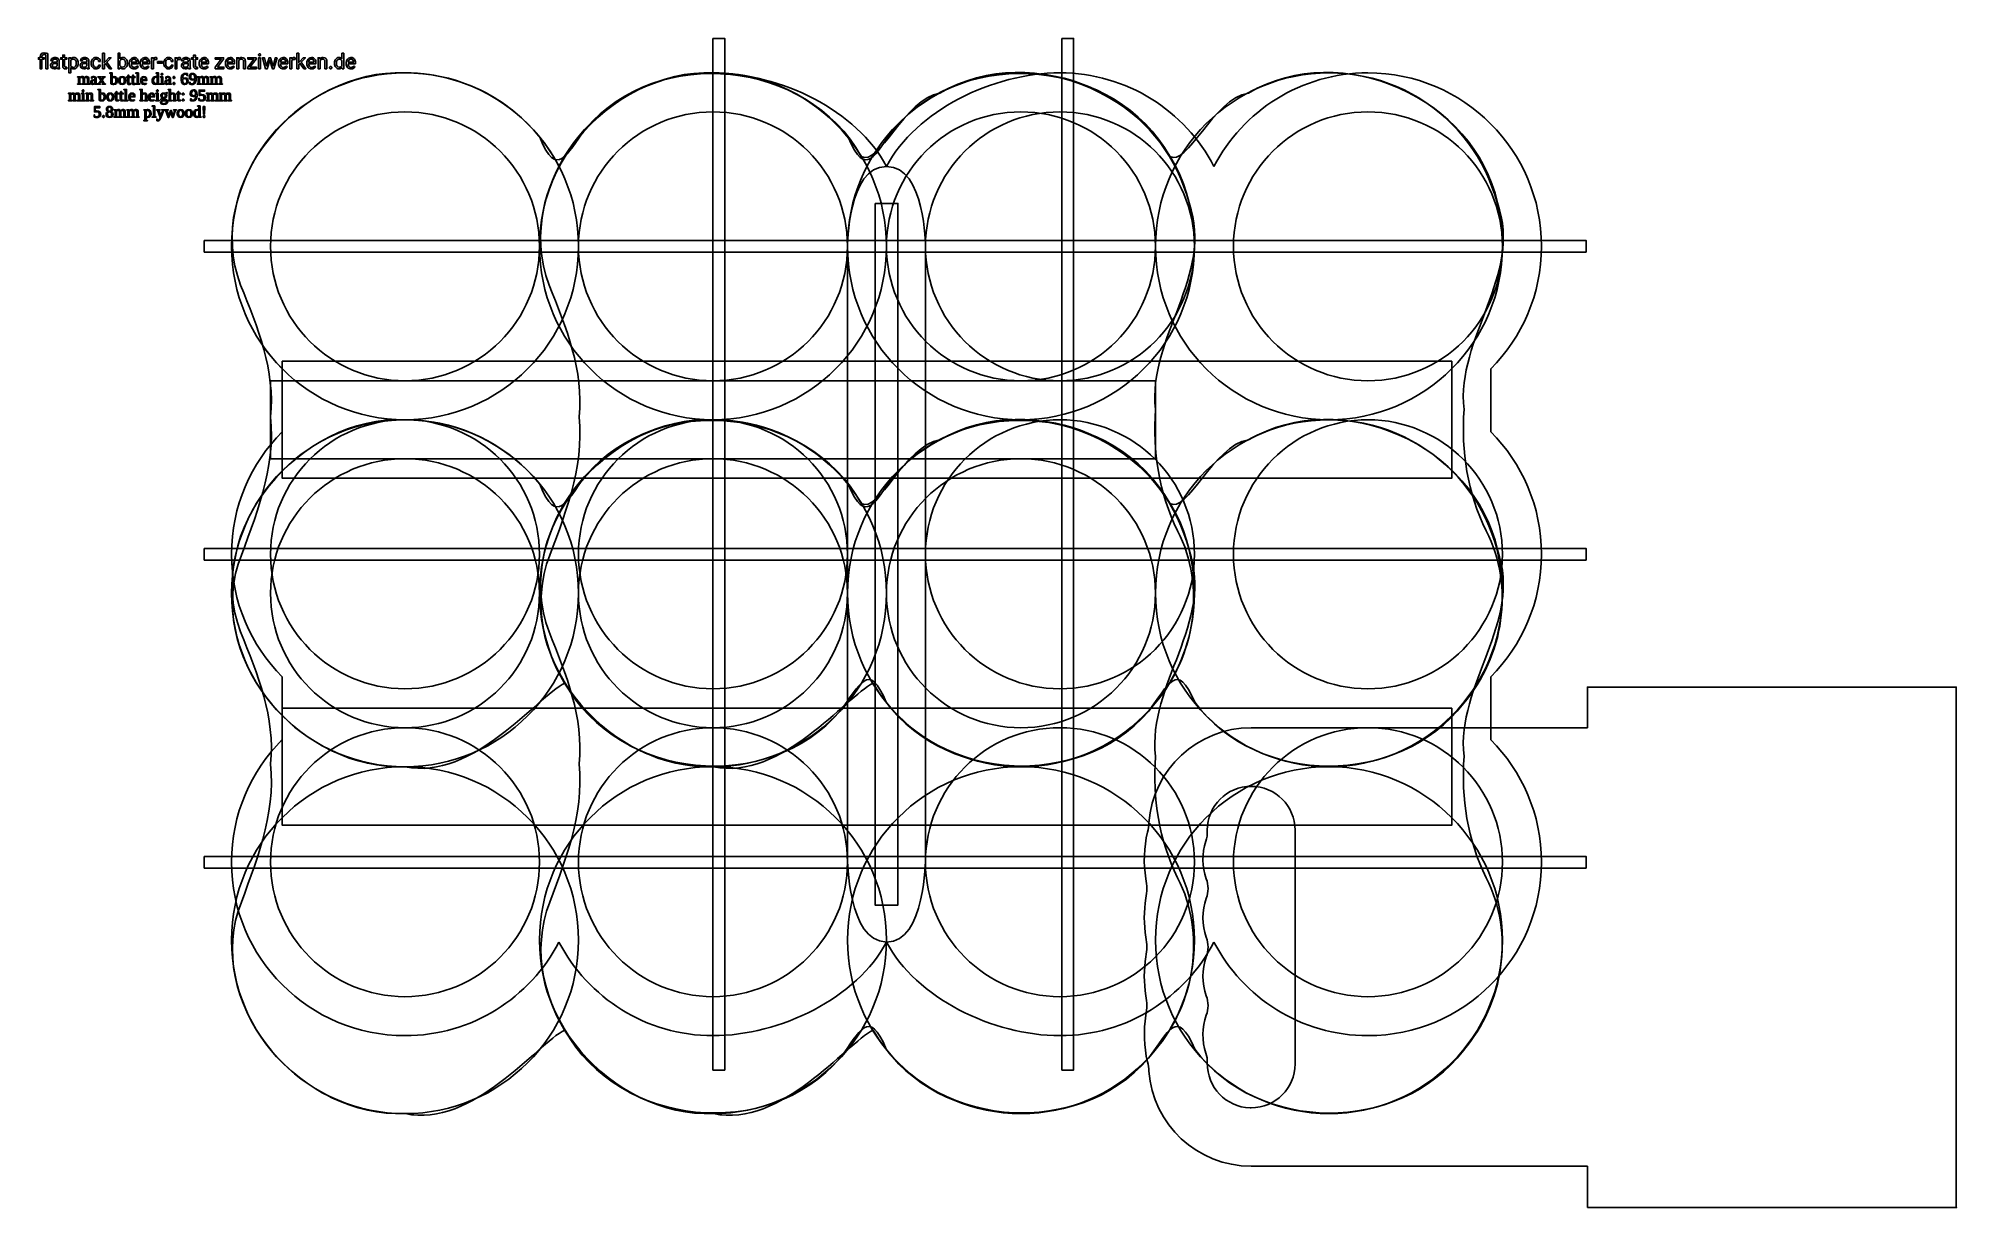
# Model space of a CAD drawing. Header units: millimetres. Extents: x -187 to 1672, y 34 to 1167.
import ezdxf

# ---------------------------------------------------------------- set-up
doc = ezdxf.new("R2010")
doc.units = ezdxf.units.MM
doc.layers.get('0').update_dxf_attribs({"linetype": 'CONTINUOUS'})
for name, color, linetype in [('99_Backup', 7, 'CONTINUOUS'), ('backup_beer_A_shape', 7, 'CONTINUOUS'), ('backup_beer_A_shape_9er_copy', 7, 'CONTINUOUS'), ('beer_A_holes', 7, 'CONTINUOUS'), ('beer_A_shape_12er', 7, 'CONTINUOUS'), ('beer_A_shape_12er_stiffener', 7, 'CONTINUOUS'), ('beer_A_shape_fucked', 7, 'CONTINUOUS'), ('handle', 7, 'CONTINUOUS'), ('nw', 7, 'CONTINUOUS'), ('tabs', 7, 'CONTINUOUS')]:
    doc.layers.add(name, color=color, linetype=linetype)

msp = doc.modelspace()

# ---------------------------------------------------------------- linework, layer by layer
at = {"color": 7}
for points in [[(-181.511833, 1147.15027), (-183.760027, 1147.15027), (-183.760027, 1137.962), (-185.568357, 1137.962), (-185.568357, 1147.15027), (-187.23984, 1147.15027), (-187.23984, 1148.538286), (-185.568357, 1148.538286), (-185.568357, 1149.730806)], [(-183.760027, 1149.711256), (-183.760027, 1148.538286), (-181.511833, 1148.538286), (-181.511833, 1147.15027)], [(-178.041795, 1152.585035), (-178.041795, 1137.962), (-179.850125, 1137.962), (-179.850125, 1151.441388)], [(-173.369461, 1145.605859), (-175.177791, 1145.605859)], [(-170.642305, 1144.37424), (-168.853524, 1144.37424), (-168.853524, 1145.214869)], [(-168.853524, 1140.923751), (-168.853524, 1143.103522), (-170.534782, 1143.103522)], [(-166.673754, 1138.118396), (-166.673754, 1137.962), (-168.560282, 1137.962)], [(-167.045194, 1145.195319), (-167.045194, 1140.444788)], [(-163.555607, 1140.591409), (-163.555607, 1147.15027), (-165.491009, 1147.15027), (-165.491009, 1148.538286), (-163.555607, 1148.538286), (-163.555607, 1151.109046), (-161.747278, 1151.109046), (-161.747278, 1148.538286), (-159.772777, 1148.538286), (-159.772777, 1147.15027), (-161.747278, 1147.15027), (-161.747278, 1140.581635)], [(-159.733678, 1139.437988), (-159.723903, 1137.962)], [(-155.843324, 1138.988349), (-155.843324, 1133.895702), (-157.661428, 1133.895702), (-157.661428, 1148.538286), (-155.99972, 1148.538286), (-155.91175, 1147.37509)], [(-155.843324, 1145.75248), (-155.843324, 1140.689157)], [(-150.535632, 1143.132846), (-150.535632, 1143.338116)], [(-148.71753, 1143.338116), (-148.71753, 1143.132846)], [(-144.69033, 1145.605859), (-146.49866, 1145.605859)], [(-141.963173, 1144.37424), (-140.174393, 1144.37424), (-140.174393, 1145.214869)], [(-140.174393, 1140.923751), (-140.174393, 1143.103522), (-141.855651, 1143.103522)], [(-137.994622, 1138.118396), (-137.994622, 1137.962), (-139.88115, 1137.962)], [(-138.366063, 1145.195319), (-138.366063, 1140.444788)], [(-135.990795, 1143.044874), (-135.990795, 1143.455413)], [(-134.182465, 1143.455413), (-134.182465, 1143.044874)], [(-127.076218, 1144.902077), (-128.796575, 1144.902077)], [(-128.796575, 1141.304967), (-127.076218, 1141.304967)], [(-108.181613, 1139.183845), (-108.27936, 1137.962), (-109.941069, 1137.962), (-109.941069, 1152.976025), (-108.122964, 1152.976025), (-108.122964, 1147.394639)], [(-108.122964, 1145.56676), (-108.122964, 1140.96285)], [(-102.795722, 1143.132846), (-102.795722, 1143.338116)], [(-100.977618, 1143.338116), (-100.977618, 1143.132846)], [(-99.159515, 1142.878702), (-99.159515, 1143.289242)], [(-90.18629, 1143.55316), (-90.18629, 1142.741856), (-97.341411, 1142.741856)], [(-97.282762, 1144.217844), (-91.994619, 1144.217844), (-91.994619, 1144.35469)], [(-91.417909, 1140.679382), (-90.323136, 1139.809429)], [(-88.544128, 1142.878702), (-88.544128, 1143.289242)], [(-79.5709, 1143.55316), (-79.5709, 1142.741856), (-86.72602, 1142.741856)], [(-86.66738, 1144.217844), (-81.37923, 1144.217844), (-81.37923, 1144.35469)], [(-80.80252, 1140.679382), (-79.70775, 1139.809429)], [(-75.65123, 1145.469012), (-75.65123, 1137.962), (-77.45956, 1137.962), (-77.45956, 1148.538286), (-75.7001, 1148.538286), (-75.661, 1147.326216)], [(-73.23708, 1146.993874), (-73.23687, 1146.993874)], [(-72.34735, 1148.596934), (-72.35735, 1146.915676)], [(-65.61256, 1143.044873), (-65.61256, 1143.455413)], [(-63.80423, 1143.455413), (-63.80423, 1143.044873)], [(-56.69798, 1144.902077), (-58.41834, 1144.902077)], [(-58.41834, 1141.304966), (-56.69798, 1141.304966)], [(-52.8565, 1145.469012), (-52.8565, 1137.962), (-54.66483, 1137.962), (-54.66483, 1148.538286), (-52.90537, 1148.538286), (-52.86627, 1147.326216)], [(-50.44236, 1146.993874), (-50.44214, 1146.993874)], [(-49.55263, 1148.596934), (-49.56263, 1146.915676)], [(-46.55177, 1145.605859), (-48.3601, 1145.605859)], [(-43.82462, 1144.37424), (-42.03584, 1144.37424), (-42.03584, 1145.214869)], [(-42.03584, 1140.923751), (-42.03584, 1143.103522), (-43.71709, 1143.103522)], [(-39.85606, 1138.118396), (-39.85606, 1137.962), (-41.74259, 1137.962)], [(-40.22751, 1145.195319), (-40.22751, 1140.444788)], [(-36.73793, 1140.591409), (-36.73793, 1147.15027), (-38.67333, 1147.15027), (-38.67333, 1148.538286), (-36.73793, 1148.538286), (-36.73793, 1151.109046), (-34.9296, 1151.109046), (-34.9296, 1148.538286), (-32.9551, 1148.538286), (-32.9551, 1147.15027), (-34.9296, 1147.15027), (-34.9296, 1140.581635)], [(-32.916, 1139.437988), (-32.90622, 1137.962)], [(-31.30316, 1142.878702), (-31.30316, 1143.289242)], [(-22.32994, 1143.55316), (-22.32994, 1142.741856), (-29.48506, 1142.741856)], [(-29.42641, 1144.217844), (-24.13827, 1144.217844), (-24.13827, 1144.35469)], [(-23.56156, 1140.679382), (-22.46678, 1139.809429)], [(-5.94745, 1142.878702), (-5.94745, 1143.289242)], [(3.02578, 1143.55316), (3.02578, 1142.741856), (-4.12934, 1142.741856)], [(-4.0707, 1144.217844), (1.21745, 1144.217844), (1.21745, 1144.35469)], [(1.79416, 1140.679382), (2.88893, 1139.809429)], [(6.94546, 1145.517886), (6.94546, 1137.962), (5.13713, 1137.962), (5.13713, 1148.538286), (6.84771, 1148.538286), (6.90641, 1147.218694)], [(13.45549, 1144.941176), (13.45549, 1137.962), (11.63739, 1137.962), (11.63739, 1144.911851)], [(45.56552, 1142.878702), (45.56552, 1143.289242)], [(54.53875, 1143.55316), (54.53875, 1142.741856), (47.38363, 1142.741856)], [(47.44227, 1144.217844), (52.73042, 1144.217844), (52.73042, 1144.35469)], [(53.30713, 1140.679382), (54.4019, 1139.809429)], [(58.45843, 1145.469012), (58.45843, 1137.962), (56.6501, 1137.962), (56.6501, 1148.538286), (58.40955, 1148.538286), (58.44865, 1147.326216)], [(60.87256, 1146.993874), (60.87279, 1146.993874)], [(61.76229, 1148.596934), (61.75229, 1146.915676)], [(72.9153, 1142.878702), (72.9153, 1143.289242)], [(81.88852, 1143.55316), (81.88852, 1142.741856), (74.7334, 1142.741856)], [(74.79205, 1144.217844), (80.08019, 1144.217844), (80.08019, 1144.35469)], [(80.6569, 1140.679382), (81.75168, 1139.809429)], [(85.80817, 1145.517886), (85.80817, 1137.962), (83.99984, 1137.962), (83.99984, 1148.538286), (85.71043, 1148.538286), (85.76903, 1147.218694)], [(92.31812, 1144.941176), (92.31812, 1137.962), (90.50002, 1137.962), (90.50002, 1144.911851)], [(99.88379, 1143.054648), (99.88379, 1143.338116)], [(101.70193, 1143.338116), (101.70193, 1143.132846)], [(106.99981, 1147.482612), (106.99981, 1152.976025), (108.81792, 1152.976025), (108.81792, 1137.962), (107.15624, 1137.962)], [(106.99984, 1140.835778), (106.99984, 1145.703607)], [(107.15624, 1137.962), (107.06824, 1139.095872)], [(111.15413, 1142.878702), (111.15413, 1143.289242)], [(120.12735, 1143.55316), (120.12735, 1142.741856), (112.97223, 1142.741856)], [(113.03088, 1144.217844), (118.31902, 1144.217844), (118.31902, 1144.35469)], [(118.89574, 1140.679382), (119.99051, 1139.809429)]]:
    msp.add_lwpolyline(points, dxfattribs=at)
for points in [[(-171.561132, 1139.350015)], [(-153.380085, 1147.208919)], [(-152.822927, 1137.766505)], [(-142.882, 1139.350015)], [(-131.289138, 1139.252268)], [(-118.415784, 1137.962), (-122.081317, 1142.868927), (-123.224964, 1141.686182), (-123.224964, 1137.962), (-125.043068, 1137.962), (-125.043068, 1152.976025), (-123.224964, 1152.976025), (-123.224964, 1143.905052), (-122.257263, 1145.058473), (-118.972945, 1148.538286), (-116.76385, 1148.538286), (-120.888797, 1144.129871), (-116.284887, 1137.962)], [(-105.561978, 1147.208919)], [(-94.536056, 1147.248018)], [(-83.92067, 1147.248018)], [(-66.9126, 1144.755455), (-66.9126, 1143.269692), (-71.68268, 1143.269692), (-71.68268, 1144.755455)], [(-60.9109, 1139.252268)], [(-44.74344, 1139.350015)], [(-26.6797, 1147.248018)], [(-15.6831, 1147.042748), (-15.6831, 1148.538286), (-7.65803, 1148.538286), (-7.65803, 1147.257793), (-13.54243, 1139.447763), (-7.37456, 1139.447763), (-7.37456, 1137.962), (-15.7613, 1137.962), (-15.7613, 1139.291367), (-9.93554, 1147.042748)], [(-1.32399, 1147.248018)], [(9.52604, 1147.208919)], [(15.76229, 1147.042748), (15.76229, 1148.538286), (23.78736, 1148.538286), (23.78736, 1147.257793), (17.90296, 1139.447763), (24.07083, 1139.447763), (24.07083, 1137.962), (15.68409, 1137.962), (15.68409, 1139.291367), (21.50985, 1147.042748)], [(26.13331, 1151.343641)], [(28.08826, 1148.538286), (28.08826, 1137.962), (26.27015, 1137.962), (26.27015, 1148.538286)], [(44.18728, 1148.538286), (41.11801, 1137.962), (39.65179, 1137.962), (37.08103, 1145.967525), (34.57869, 1137.962), (33.10271, 1137.962), (30.03343, 1148.538286), (31.84176, 1148.538286), (33.92379, 1140.640283), (36.38702, 1148.538286), (37.84346, 1148.538286), (40.3458, 1140.474112), (42.38872, 1148.538286)], [(50.18898, 1147.248018)], [(70.06106, 1137.962), (66.39552, 1142.868927), (65.25188, 1141.686182), (65.25188, 1137.962), (63.43377, 1137.962), (63.43377, 1152.976025), (65.25188, 1152.976025), (65.25188, 1143.905052), (66.21958, 1145.058473), (69.5039, 1148.538286), (71.71299, 1148.538286), (67.58804, 1144.129871), (72.19195, 1137.962)], [(77.53876, 1147.248018)], [(88.38867, 1147.208919)], [(95.08443, 1138.919926)], [(115.77759, 1147.248018)]]:
    msp.add_lwpolyline(points, close=True, dxfattribs=at)
for points in [[(-184.610431, 1152.282017), (-183.97833, 1152.881536), (-183.092085, 1153.181295), (-181.951697, 1153.181295)], [(-181.951697, 1153.181295), (-181.29353, 1153.181295), (-179.990229, 1152.982542), (-178.041795, 1152.585035)], [(-185.568357, 1149.730806), (-185.555323, 1150.838611), (-185.236015, 1151.689015), (-184.610431, 1152.282017)], [(-181.81485, 1151.636883), (-183.092085, 1151.636883), (-183.740477, 1150.995007), (-183.760027, 1149.711256)], [(-179.850125, 1151.441388), (-180.664688, 1151.571718), (-181.319596, 1151.636883), (-181.81485, 1151.636883)], [(-175.402611, 1140.904202), (-175.402611, 1142.038073), (-174.972522, 1142.898252), (-174.112343, 1143.484737)], [(-174.425135, 1138.675557), (-175.076786, 1139.281592), (-175.402611, 1140.024473), (-175.402611, 1140.904202)], [(-175.177791, 1145.605859), (-175.177791, 1146.361773), (-174.796576, 1147.072072), (-174.034145, 1147.736756)], [(-171.82505, 1137.766505), (-172.906789, 1137.766505), (-173.773484, 1138.069522), (-174.425135, 1138.675557)], [(-174.112343, 1143.484737), (-173.252164, 1144.077739), (-172.095485, 1144.37424), (-170.642305, 1144.37424)], [(-174.034145, 1147.736756), (-173.271714, 1148.401439), (-172.251881, 1148.733781), (-170.974646, 1148.733781)], [(-170.534782, 1143.103522), (-172.567931, 1143.064423), (-173.584506, 1142.412772), (-173.584506, 1141.14857)], [(-173.584506, 1141.14857), (-173.584506, 1140.6468), (-173.415077, 1140.219969), (-173.076219, 1139.868077)], [(-172.743877, 1146.769055), (-173.160933, 1146.436713), (-173.369461, 1146.048981), (-173.369461, 1145.605859)], [(-173.076219, 1139.868077), (-172.73736, 1139.522703), (-172.232331, 1139.350015), (-171.561132, 1139.350015)], [(-171.082169, 1147.277342), (-171.766402, 1147.277342), (-172.320304, 1147.107913), (-172.743877, 1146.769055)], [(-170.085143, 1138.14772), (-170.59343, 1137.893577), (-171.173399, 1137.766505), (-171.82505, 1137.766505)], [(-171.561132, 1139.350015), (-170.909481, 1139.350015), (-170.345804, 1139.512928), (-169.870099, 1139.838753)], [(-169.42046, 1146.710406), (-169.791901, 1147.088364), (-170.345804, 1147.277342), (-171.082169, 1147.277342)], [(-170.974646, 1148.733781), (-169.827741, 1148.733781), (-168.886107, 1148.440538), (-168.149742, 1147.854053)], [(-168.814425, 1139.076322), (-169.153284, 1138.717914), (-169.576856, 1138.408381), (-170.085143, 1138.14772)], [(-169.870099, 1139.838753), (-169.387878, 1140.164578), (-169.049019, 1140.526244), (-168.853524, 1140.923751)], [(-168.853524, 1145.214869), (-168.853524, 1145.840453), (-169.042503, 1146.338966), (-169.42046, 1146.710406)], [(-168.560282, 1137.962), (-168.677579, 1138.216144), (-168.762293, 1138.587584), (-168.814425, 1139.076322)], [(-168.149742, 1147.854053), (-167.413377, 1147.267567), (-167.045194, 1146.381323), (-167.045194, 1145.195319)], [(-167.045194, 1140.444788), (-167.045194, 1139.467312), (-166.921381, 1138.691848), (-166.673754, 1138.118396)], [(-162.84205, 1138.382314), (-163.317755, 1138.792854), (-163.555607, 1139.529219), (-163.555607, 1140.591409)], [(-161.121693, 1137.766505), (-161.792893, 1137.766505), (-162.366345, 1137.971775), (-162.84205, 1138.382314)], [(-161.747278, 1140.581635), (-161.747278, 1140.040765), (-161.629981, 1139.69539), (-161.395386, 1139.54551)], [(-161.395386, 1139.54551), (-161.160792, 1139.395631), (-160.890357, 1139.320691), (-160.584082, 1139.320691)], [(-159.723903, 1137.962), (-160.134443, 1137.83167), (-160.600373, 1137.766505), (-161.121693, 1137.766505)], [(-160.584082, 1139.320691), (-160.356004, 1139.320691), (-160.072536, 1139.35979), (-159.733678, 1139.437988)], [(-155.91175, 1147.37509), (-155.168869, 1148.280884), (-154.149036, 1148.733781), (-152.852252, 1148.733781)], [(-153.380085, 1147.208919), (-154.474858, 1147.208919), (-155.295937, 1146.723439), (-155.843324, 1145.75248)], [(-155.843324, 1140.689157), (-155.289421, 1139.731231), (-154.461825, 1139.252268), (-153.360536, 1139.252268)], [(-152.822924, 1137.766505), (-154.093643, 1137.766505), (-155.100443, 1138.173786), (-155.843324, 1138.988349)], [(-151.219864, 1146.055498), (-151.669503, 1146.824445), (-152.389577, 1147.208919), (-153.380085, 1147.208919)], [(-153.360536, 1139.252268), (-152.383061, 1139.252268), (-151.669503, 1139.636742), (-151.219864, 1140.405689)], [(-152.852252, 1148.733781), (-151.516369, 1148.733781), (-150.493277, 1148.238527), (-149.782978, 1147.248018)], [(-149.792753, 1139.291367), (-150.503052, 1138.274792), (-151.51311, 1137.766505), (-152.822927, 1137.766505)], [(-150.535632, 1143.338116), (-150.535632, 1144.387273), (-150.763709, 1145.293067), (-151.219864, 1146.055498)], [(-151.219864, 1140.405689), (-150.763709, 1141.174636), (-150.535632, 1142.083689), (-150.535632, 1143.132846)], [(-148.71753, 1143.132846), (-148.71753, 1141.588434), (-149.075938, 1140.307941), (-149.792753, 1139.291367)], [(-149.782978, 1147.248018), (-149.072679, 1146.257509), (-148.71753, 1144.954209), (-148.71753, 1143.338116)], [(-146.723479, 1140.904202), (-146.723479, 1142.038073), (-146.29339, 1142.898252), (-145.433211, 1143.484737)], [(-145.746004, 1138.675557), (-146.397654, 1139.281592), (-146.723479, 1140.024473), (-146.723479, 1140.904202)], [(-146.49866, 1145.605859), (-146.49866, 1146.361773), (-146.117444, 1147.072072), (-145.355013, 1147.736756)], [(-143.145919, 1137.766505), (-144.227658, 1137.766505), (-145.094353, 1138.069522), (-145.746004, 1138.675557)], [(-145.433211, 1143.484737), (-144.573033, 1144.077739), (-143.416354, 1144.37424), (-141.963173, 1144.37424)], [(-145.355013, 1147.736756), (-144.592582, 1148.401439), (-143.57275, 1148.733781), (-142.295515, 1148.733781)], [(-141.855651, 1143.103522), (-143.8888, 1143.064423), (-144.905375, 1142.412772), (-144.905375, 1141.14857)], [(-144.905375, 1141.14857), (-144.905375, 1140.6468), (-144.735946, 1140.219969), (-144.397087, 1139.868077)], [(-144.064746, 1146.769055), (-144.481802, 1146.436713), (-144.69033, 1146.048981), (-144.69033, 1145.605859)], [(-144.397087, 1139.868077), (-144.058229, 1139.522703), (-143.5532, 1139.350015), (-142.882, 1139.350015)], [(-142.403037, 1147.277342), (-143.08727, 1147.277342), (-143.641173, 1147.107913), (-144.064746, 1146.769055)], [(-141.406012, 1138.14772), (-141.914299, 1137.893577), (-142.494268, 1137.766505), (-143.145919, 1137.766505)], [(-142.882, 1139.350015), (-142.23035, 1139.350015), (-141.666672, 1139.512928), (-141.190967, 1139.838753)], [(-140.741329, 1146.710406), (-141.11277, 1147.088364), (-141.666672, 1147.277342), (-142.403037, 1147.277342)], [(-142.295515, 1148.733781), (-141.14861, 1148.733781), (-140.206975, 1148.440538), (-139.47061, 1147.854053)], [(-140.135294, 1139.076322), (-140.474152, 1138.717914), (-140.897725, 1138.408381), (-141.406012, 1138.14772)], [(-141.190967, 1139.838753), (-140.708746, 1140.164578), (-140.369888, 1140.526244), (-140.174393, 1140.923751)], [(-140.174393, 1145.214869), (-140.174393, 1145.840453), (-140.363372, 1146.338966), (-140.741329, 1146.710406)], [(-139.88115, 1137.962), (-139.998447, 1138.216144), (-140.083162, 1138.587584), (-140.135294, 1139.076322)], [(-139.47061, 1147.854053), (-138.734245, 1147.267567), (-138.366063, 1146.381323), (-138.366063, 1145.195319)], [(-138.366063, 1140.444788), (-138.366063, 1139.467312), (-138.242249, 1138.691848), (-137.994622, 1138.118396)], [(-135.990795, 1143.455413), (-135.990795, 1144.876011), (-135.606321, 1146.110888), (-134.837374, 1147.160046)], [(-134.837374, 1139.340241), (-135.606321, 1140.389398), (-135.990795, 1141.624276), (-135.990795, 1143.044874)], [(-134.837374, 1147.160046), (-134.06191, 1148.209203), (-132.879165, 1148.733782), (-131.289138, 1148.733782)], [(-131.289138, 1137.766505), (-132.879165, 1137.766505), (-134.06191, 1138.291084), (-134.837374, 1139.340241)], [(-133.928322, 1145.244194), (-134.097751, 1144.664225), (-134.182465, 1144.067965), (-134.182465, 1143.455413)], [(-134.182465, 1143.044874), (-134.182465, 1142.425806), (-134.097751, 1141.826287), (-133.928322, 1141.246318)], [(-133.038819, 1146.681083), (-133.455875, 1146.303125), (-133.752376, 1145.824162), (-133.928322, 1145.244194)], [(-133.928322, 1141.246318), (-133.758893, 1140.66635), (-133.46565, 1140.187387), (-133.048594, 1139.809429)], [(-133.048594, 1139.809429), (-132.625021, 1139.437989), (-132.038536, 1139.252268), (-131.289138, 1139.252268)], [(-131.289138, 1147.248018), (-132.032019, 1147.248018), (-132.615246, 1147.05904), (-133.038819, 1146.681083)], [(-131.289138, 1148.733782), (-130.051002, 1148.733782), (-129.050719, 1148.365599), (-128.288288, 1147.629234)], [(-129.539456, 1146.563786), (-129.982579, 1147.019941), (-130.565806, 1147.248018), (-131.289138, 1147.248018)], [(-131.289138, 1139.252268), (-130.644004, 1139.252268), (-130.080326, 1139.444505), (-129.598105, 1139.828979)], [(-128.37626, 1138.822179), (-129.19734, 1138.118397), (-130.168299, 1137.766505), (-131.289138, 1137.766505)], [(-129.598105, 1139.828979), (-129.109367, 1140.213453), (-128.84219, 1140.705449), (-128.796575, 1141.304967)], [(-128.796575, 1144.902077), (-128.842188, 1145.553727), (-129.089815, 1146.10763), (-129.539456, 1146.563786)], [(-127.076218, 1141.304967), (-127.121831, 1140.360074), (-127.555179, 1139.532478), (-128.37626, 1138.822179)], [(-128.288288, 1147.629234), (-127.525857, 1146.899385), (-127.121833, 1145.990333), (-127.076218, 1144.902077)], [(-105.09279, 1137.766505), (-106.428673, 1137.766505), (-107.458281, 1138.238951), (-108.181613, 1139.183845)], [(-108.122964, 1147.394639), (-107.406149, 1148.2874), (-106.402607, 1148.733781), (-105.112339, 1148.733781)], [(-107.165038, 1146.729956), (-107.575578, 1146.417164), (-107.894887, 1146.029432), (-108.122964, 1145.56676)], [(-108.122964, 1140.96285), (-107.88837, 1140.493662), (-107.562545, 1140.099413), (-107.145489, 1139.780105)], [(-105.561978, 1147.208919), (-106.220145, 1147.208919), (-106.754498, 1147.049265), (-107.165038, 1146.729956)], [(-107.145489, 1139.780105), (-106.728432, 1139.460796), (-106.194079, 1139.301142), (-105.542429, 1139.301142)], [(-103.411532, 1146.055498), (-103.815555, 1146.824445), (-104.532371, 1147.208919), (-105.561978, 1147.208919)], [(-105.542429, 1139.301142), (-104.564953, 1139.301142), (-103.864429, 1139.67584), (-103.440856, 1140.425238)], [(-105.112339, 1148.733781), (-103.782972, 1148.733781), (-102.76314, 1148.238527), (-102.052841, 1147.248018)], [(-102.052841, 1139.291367), (-102.769656, 1138.274792), (-103.782973, 1137.766505), (-105.09279, 1137.766505)], [(-103.440856, 1140.425238), (-103.010767, 1141.181153), (-102.795722, 1142.083689), (-102.795722, 1143.132846)], [(-102.795722, 1143.338116), (-102.795722, 1144.387273), (-103.000992, 1145.293067), (-103.411532, 1146.055498)], [(-102.052841, 1147.248018), (-101.336026, 1146.257509), (-100.977618, 1144.954209), (-100.977618, 1143.338116)], [(-100.977618, 1143.132846), (-100.977618, 1141.588434), (-101.336026, 1140.307941), (-102.052841, 1139.291367)], [(-99.159515, 1143.289242), (-99.159515, 1144.442663), (-98.941212, 1145.423397), (-98.504607, 1146.231443)], [(-97.839923, 1139.203394), (-98.719651, 1140.16132), (-99.159515, 1141.386423), (-99.159515, 1142.878702)], [(-98.504607, 1146.231443), (-98.061484, 1147.046006), (-97.488032, 1147.665074), (-96.78425, 1148.088647)], [(-94.301462, 1137.766505), (-95.774192, 1137.766505), (-96.953679, 1138.245468), (-97.839923, 1139.203394)], [(-97.341411, 1142.741856), (-97.315344, 1141.770896), (-97.028618, 1140.9433), (-96.481232, 1140.259068)], [(-96.35416, 1146.466037), (-96.849415, 1145.944717), (-97.158949, 1145.195319), (-97.282762, 1144.217844)], [(-96.78425, 1148.088647), (-96.080467, 1148.518736), (-95.331069, 1148.733781), (-94.536056, 1148.733781)], [(-96.481232, 1140.259068), (-95.927329, 1139.581351), (-95.168157, 1139.242493), (-94.203714, 1139.242493)], [(-94.536056, 1147.248018), (-95.252871, 1147.248018), (-95.858906, 1146.987358), (-96.35416, 1146.466037)], [(-94.536056, 1148.733781), (-93.024227, 1148.733781), (-91.922938, 1148.238527), (-91.232189, 1147.248018)], [(-92.610429, 1146.329191), (-92.968837, 1146.941742), (-93.610713, 1147.248018), (-94.536056, 1147.248018)], [(-91.78935, 1138.392089), (-92.421451, 1137.975033), (-93.258821, 1137.766505), (-94.301462, 1137.766505)], [(-94.203714, 1139.242493), (-93.565097, 1139.242493), (-93.024227, 1139.372823), (-92.581105, 1139.633483)], [(-91.994619, 1144.35469), (-92.040232, 1145.058473), (-92.245502, 1145.71664), (-92.610429, 1146.329191)], [(-92.581105, 1139.633483), (-92.137982, 1139.894143), (-91.75025, 1140.242776), (-91.417909, 1140.679382)], [(-90.323136, 1139.809429), (-90.668511, 1139.288109), (-91.157249, 1138.815662), (-91.78935, 1138.392089)], [(-91.232189, 1147.248018), (-90.534923, 1146.264026), (-90.18629, 1145.032407), (-90.18629, 1143.55316)], [(-88.544128, 1143.289242), (-88.544128, 1144.442663), (-88.325825, 1145.423397), (-87.88922, 1146.231443)], [(-87.22454, 1139.203394), (-88.104265, 1140.16132), (-88.544128, 1141.386423), (-88.544128, 1142.878702)], [(-87.88922, 1146.231443), (-87.4461, 1147.046006), (-86.872647, 1147.665074), (-86.16886, 1148.088647)], [(-83.68607, 1137.766505), (-85.158803, 1137.766505), (-86.338293, 1138.245468), (-87.22454, 1139.203394)], [(-86.72602, 1142.741856), (-86.699953, 1141.770896), (-86.41323, 1140.9433), (-85.86585, 1140.259068)], [(-85.73877, 1146.466037), (-86.234023, 1145.944717), (-86.54356, 1145.195319), (-86.66738, 1144.217844)], [(-86.16886, 1148.088647), (-85.46508, 1148.518736), (-84.715683, 1148.733781), (-83.92067, 1148.733781)], [(-85.86585, 1140.259068), (-85.311943, 1139.581351), (-84.55277, 1139.242493), (-83.58833, 1139.242493)], [(-83.92067, 1147.248018), (-84.637483, 1147.248018), (-85.243517, 1146.987358), (-85.73877, 1146.466037)], [(-83.92067, 1148.733781), (-82.408843, 1148.733781), (-81.307553, 1148.238527), (-80.6168, 1147.248018)], [(-81.99504, 1146.329191), (-82.353447, 1146.941742), (-82.995323, 1147.248018), (-83.92067, 1147.248018)], [(-81.17396, 1138.392089), (-81.80606, 1137.975033), (-82.64343, 1137.766505), (-83.68607, 1137.766505)], [(-83.58833, 1139.242493), (-82.94971, 1139.242493), (-82.40884, 1139.372823), (-81.96572, 1139.633483)], [(-81.37923, 1144.35469), (-81.42483, 1145.058473), (-81.6301, 1145.71664), (-81.99504, 1146.329191)], [(-81.96572, 1139.633483), (-81.522593, 1139.894143), (-81.13486, 1140.242776), (-80.80252, 1140.679382)], [(-79.70775, 1139.809429), (-80.053123, 1139.288109), (-80.54186, 1138.815662), (-81.17396, 1138.392089)], [(-80.6168, 1147.248018), (-79.919533, 1146.264026), (-79.5709, 1145.032407), (-79.5709, 1143.55316)], [(-75.661, 1147.326216), (-75.081027, 1148.264593), (-74.243653, 1148.733781), (-73.14888, 1148.733781)], [(-73.23687, 1146.993874), (-74.416357, 1146.993874), (-75.221143, 1146.485587), (-75.65123, 1145.469012)], [(-72.35735, 1146.915676), (-72.624523, 1146.967808), (-72.917767, 1146.993874), (-73.23708, 1146.993874)], [(-73.14888, 1148.733781), (-72.810027, 1148.733781), (-72.54285, 1148.688165), (-72.34735, 1148.596934)], [(-65.61256, 1143.455413), (-65.61256, 1144.876011), (-65.228087, 1146.110888), (-64.45914, 1147.160045)], [(-64.45914, 1139.340241), (-65.228087, 1140.389398), (-65.61256, 1141.624275), (-65.61256, 1143.044873)], [(-64.45914, 1147.160045), (-63.683673, 1148.209202), (-62.500927, 1148.733781), (-60.9109, 1148.733781)], [(-60.9109, 1137.766505), (-62.500927, 1137.766505), (-63.683673, 1138.291083), (-64.45914, 1139.340241)], [(-63.55008, 1145.244193), (-63.719513, 1144.664224), (-63.80423, 1144.067964), (-63.80423, 1143.455413)], [(-63.80423, 1143.044873), (-63.80423, 1142.425805), (-63.719513, 1141.826287), (-63.55008, 1141.246318)], [(-62.66058, 1146.681082), (-63.077633, 1146.303125), (-63.374133, 1145.824162), (-63.55008, 1145.244193)], [(-63.55008, 1141.246318), (-63.380653, 1140.666349), (-63.08741, 1140.187386), (-62.67035, 1139.809429)], [(-62.67035, 1139.809429), (-62.246783, 1139.437988), (-61.6603, 1139.252268), (-60.9109, 1139.252268)], [(-60.9109, 1147.248018), (-61.65378, 1147.248018), (-62.237007, 1147.059039), (-62.66058, 1146.681082)], [(-60.9109, 1148.733781), (-59.672767, 1148.733781), (-58.672483, 1148.365598), (-57.91005, 1147.629233)], [(-59.16122, 1146.563785), (-59.60434, 1147.01994), (-60.187567, 1147.248018), (-60.9109, 1147.248018)], [(-60.9109, 1139.252268), (-60.265767, 1139.252268), (-59.70209, 1139.444505), (-59.21987, 1139.828978)], [(-57.99802, 1138.822179), (-58.8191, 1138.118396), (-59.79006, 1137.766505), (-60.9109, 1137.766505)], [(-59.21987, 1139.828978), (-58.73113, 1140.213452), (-58.463953, 1140.705448), (-58.41834, 1141.304966)], [(-58.41834, 1144.902077), (-58.46394, 1145.553727), (-58.711567, 1146.10763), (-59.16122, 1146.563785)], [(-56.69798, 1141.304966), (-56.74358, 1140.360073), (-57.176927, 1139.532477), (-57.99802, 1138.822179)], [(-57.91005, 1147.629233), (-57.147617, 1146.899385), (-56.743593, 1145.990333), (-56.69798, 1144.902077)], [(-52.86627, 1147.326216), (-52.286303, 1148.264593), (-51.448933, 1148.733781), (-50.35416, 1148.733781)], [(-50.44214, 1146.993874), (-51.621627, 1146.993874), (-52.426413, 1146.485587), (-52.8565, 1145.469012)], [(-49.56263, 1146.915676), (-49.829803, 1146.967808), (-50.123047, 1146.993874), (-50.44236, 1146.993874)], [(-50.35416, 1148.733781), (-50.015307, 1148.733781), (-49.74813, 1148.688165), (-49.55263, 1148.596934)], [(-48.58492, 1140.904202), (-48.58492, 1142.038073), (-48.15483, 1142.898252), (-47.29465, 1143.484737)], [(-47.60745, 1138.675557), (-48.259097, 1139.281592), (-48.58492, 1140.024473), (-48.58492, 1140.904202)], [(-48.3601, 1145.605859), (-48.3601, 1146.361773), (-47.978887, 1147.072072), (-47.21646, 1147.736756)], [(-45.00736, 1137.766505), (-46.0891, 1137.766505), (-46.955797, 1138.069522), (-47.60745, 1138.675557)], [(-47.29465, 1143.484737), (-46.434477, 1144.077739), (-45.2778, 1144.37424), (-43.82462, 1144.37424)], [(-47.21646, 1147.736756), (-46.454027, 1148.401439), (-45.434193, 1148.733781), (-44.15696, 1148.733781)], [(-43.71709, 1143.103522), (-45.750243, 1143.064423), (-46.76682, 1142.412772), (-46.76682, 1141.14857)], [(-46.76682, 1141.14857), (-46.76682, 1140.6468), (-46.59739, 1140.219969), (-46.25853, 1139.868077)], [(-45.92619, 1146.769055), (-46.343243, 1146.436713), (-46.55177, 1146.048981), (-46.55177, 1145.605859)], [(-46.25853, 1139.868077), (-45.91967, 1139.522703), (-45.41464, 1139.350015), (-44.74344, 1139.350015)], [(-44.26448, 1147.277342), (-44.948713, 1147.277342), (-45.502617, 1147.107913), (-45.92619, 1146.769055)], [(-43.26745, 1138.14772), (-43.775743, 1137.893577), (-44.355713, 1137.766505), (-45.00736, 1137.766505)], [(-44.74344, 1139.350015), (-44.091793, 1139.350015), (-43.528117, 1139.512928), (-43.05241, 1139.838753)], [(-42.60277, 1146.710406), (-42.97421, 1147.088364), (-43.528113, 1147.277342), (-44.26448, 1147.277342)], [(-44.15696, 1148.733781), (-43.010053, 1148.733781), (-42.068417, 1148.440538), (-41.33205, 1147.854053)], [(-41.99674, 1139.076322), (-42.335593, 1138.717914), (-42.759163, 1138.408381), (-43.26745, 1138.14772)], [(-43.05241, 1139.838753), (-42.57019, 1140.164578), (-42.231333, 1140.526244), (-42.03584, 1140.923751)], [(-42.03584, 1145.214869), (-42.03584, 1145.840453), (-42.224817, 1146.338966), (-42.60277, 1146.710406)], [(-41.74259, 1137.962), (-41.85989, 1138.216144), (-41.944607, 1138.587584), (-41.99674, 1139.076322)], [(-41.33205, 1147.854053), (-40.59569, 1147.267567), (-40.22751, 1146.381323), (-40.22751, 1145.195319)], [(-40.22751, 1140.444788), (-40.22751, 1139.467312), (-40.103693, 1138.691848), (-39.85606, 1138.118396)], [(-36.02437, 1138.382314), (-36.500077, 1138.792854), (-36.73793, 1139.529219), (-36.73793, 1140.591409)], [(-34.30401, 1137.766505), (-34.97521, 1137.766505), (-35.548663, 1137.971775), (-36.02437, 1138.382314)], [(-34.9296, 1140.581635), (-34.9296, 1140.040765), (-34.812303, 1139.69539), (-34.57771, 1139.54551)], [(-34.57771, 1139.54551), (-34.34311, 1139.395631), (-34.072673, 1139.320691), (-33.7664, 1139.320691)], [(-32.90622, 1137.962), (-33.31676, 1137.83167), (-33.78269, 1137.766505), (-34.30401, 1137.766505)], [(-33.7664, 1139.320691), (-33.53832, 1139.320691), (-33.254853, 1139.35979), (-32.916, 1139.437988)], [(-31.30316, 1143.289242), (-31.30316, 1144.442663), (-31.084857, 1145.423397), (-30.64825, 1146.231443)], [(-29.98357, 1139.203394), (-30.863297, 1140.16132), (-31.30316, 1141.386423), (-31.30316, 1142.878702)], [(-30.64825, 1146.231443), (-30.20513, 1147.046006), (-29.63168, 1147.665074), (-28.9279, 1148.088647)], [(-26.44511, 1137.766505), (-27.917837, 1137.766505), (-29.097323, 1138.245468), (-29.98357, 1139.203394)], [(-29.48506, 1142.741856), (-29.458993, 1141.770896), (-29.172267, 1140.9433), (-28.62488, 1140.259068)], [(-28.49781, 1146.466037), (-28.993063, 1145.944717), (-29.302597, 1145.195319), (-29.42641, 1144.217844)], [(-28.9279, 1148.088647), (-28.224113, 1148.518736), (-27.474713, 1148.733781), (-26.6797, 1148.733781)], [(-28.62488, 1140.259068), (-28.070973, 1139.581351), (-27.3118, 1139.242493), (-26.34736, 1139.242493)], [(-26.6797, 1147.248018), (-27.39652, 1147.248018), (-28.002557, 1146.987358), (-28.49781, 1146.466037)], [(-26.6797, 1148.733781), (-25.167873, 1148.733781), (-24.066583, 1148.238527), (-23.37583, 1147.248018)], [(-24.75408, 1146.329191), (-25.112487, 1146.941742), (-25.75436, 1147.248018), (-26.6797, 1147.248018)], [(-23.933, 1138.392089), (-24.5651, 1137.975033), (-25.40247, 1137.766505), (-26.44511, 1137.766505)], [(-26.34736, 1139.242493), (-25.70874, 1139.242493), (-25.16787, 1139.372823), (-24.72475, 1139.633483)], [(-24.13827, 1144.35469), (-24.18387, 1145.058473), (-24.38914, 1145.71664), (-24.75408, 1146.329191)], [(-24.72475, 1139.633483), (-24.28163, 1139.894143), (-23.8939, 1140.242776), (-23.56156, 1140.679382)], [(-22.46678, 1139.809429), (-22.812153, 1139.288109), (-23.300893, 1138.815662), (-23.933, 1138.392089)], [(-23.37583, 1147.248018), (-22.67857, 1146.264026), (-22.32994, 1145.032407), (-22.32994, 1143.55316)], [(-5.94745, 1143.289242), (-5.94745, 1144.442663), (-5.729147, 1145.423397), (-5.29254, 1146.231443)], [(-4.62786, 1139.203394), (-5.507587, 1140.16132), (-5.94745, 1141.386423), (-5.94745, 1142.878702)], [(-5.29254, 1146.231443), (-4.84942, 1147.046006), (-4.275967, 1147.665074), (-3.57218, 1148.088647)], [(-1.0894, 1137.766505), (-2.562127, 1137.766505), (-3.741613, 1138.245468), (-4.62786, 1139.203394)], [(-4.12934, 1142.741856), (-4.103273, 1141.770896), (-3.81655, 1140.9433), (-3.26917, 1140.259068)], [(-3.14209, 1146.466037), (-3.63735, 1145.944717), (-3.946887, 1145.195319), (-4.0707, 1144.217844)], [(-3.57218, 1148.088647), (-2.8684, 1148.518736), (-2.119003, 1148.733781), (-1.32399, 1148.733781)], [(-3.26917, 1140.259068), (-2.715263, 1139.581351), (-1.95609, 1139.242493), (-0.99165, 1139.242493)], [(-1.32399, 1147.248018), (-2.040803, 1147.248018), (-2.646837, 1146.987358), (-3.14209, 1146.466037)], [(-1.32399, 1148.733781), (0.187837, 1148.733781), (1.289127, 1148.238527), (1.97988, 1147.248018)], [(0.60164, 1146.329191), (0.243233, 1146.941742), (-0.398643, 1147.248018), (-1.32399, 1147.248018)], [(1.42272, 1138.392089), (0.79062, 1137.975033), (-0.046753, 1137.766505), (-1.0894, 1137.766505)], [(-0.99165, 1139.242493), (-0.35303, 1139.242493), (0.18784, 1139.372823), (0.63096, 1139.633483)], [(1.21745, 1144.35469), (1.17185, 1145.058473), (0.96658, 1145.71664), (0.60164, 1146.329191)], [(0.63096, 1139.633483), (1.074087, 1139.894143), (1.46182, 1140.242776), (1.79416, 1140.679382)], [(2.88893, 1139.809429), (2.543557, 1139.288109), (2.05482, 1138.815662), (1.42272, 1138.392089)], [(1.97988, 1147.248018), (2.677147, 1146.264026), (3.02578, 1145.032407), (3.02578, 1143.55316)], [(6.90641, 1147.218694), (7.707937, 1148.228752), (8.76035, 1148.733781), (10.06365, 1148.733781)], [(7.99136, 1146.739731), (7.548233, 1146.426938), (7.1996, 1146.019657), (6.94546, 1145.517886)], [(9.52599, 1147.208919), (8.946023, 1147.208919), (8.43448, 1147.052523), (7.99136, 1146.739731)], [(11.09, 1146.681082), (10.731593, 1147.032973), (10.210273, 1147.208919), (9.52604, 1147.208919)], [(10.06365, 1148.733781), (11.099777, 1148.733781), (11.920857, 1148.443797), (12.52689, 1147.863828)], [(11.63739, 1144.911851), (11.63739, 1145.739447), (11.454927, 1146.329191), (11.09, 1146.681082)], [(12.52689, 1147.863828), (13.139443, 1147.283859), (13.448977, 1146.309641), (13.45549, 1144.941176)], [(26.13331, 1151.343641), (26.13331, 1151.636884), (26.22128, 1151.884511), (26.39722, 1152.086522)], [(26.39722, 1150.620309), (26.22128, 1150.82232), (26.13331, 1151.063431), (26.13331, 1151.343641)], [(26.39722, 1152.086522), (26.579687, 1152.288533), (26.846863, 1152.389539), (27.19875, 1152.389539)], [(27.19875, 1150.327066), (26.846863, 1150.327066), (26.579687, 1150.424814), (26.39722, 1150.620309)], [(27.19875, 1152.389539), (27.54413, 1152.389539), (27.80805, 1152.288533), (27.99051, 1152.086522)], [(27.99051, 1150.620309), (27.80805, 1150.424814), (27.54413, 1150.327066), (27.19875, 1150.327066)], [(27.99051, 1152.086522), (28.17949, 1151.884511), (28.27398, 1151.636884), (28.27398, 1151.343641)], [(28.27398, 1151.343641), (28.27398, 1151.063431), (28.17949, 1150.82232), (27.99051, 1150.620309)], [(45.56552, 1143.289242), (45.56552, 1144.442663), (45.783823, 1145.423397), (46.22043, 1146.231443)], [(46.88511, 1139.203394), (46.005383, 1140.16132), (45.56552, 1141.386423), (45.56552, 1142.878702)], [(46.22043, 1146.231443), (46.66355, 1147.046006), (47.237003, 1147.665074), (47.94079, 1148.088647)], [(50.42357, 1137.766505), (48.950843, 1137.766505), (47.771357, 1138.245468), (46.88511, 1139.203394)], [(47.38363, 1142.741856), (47.409697, 1141.770896), (47.69642, 1140.9433), (48.2438, 1140.259068)], [(48.37088, 1146.466037), (47.87562, 1145.944717), (47.566083, 1145.195319), (47.44227, 1144.217844)], [(47.94079, 1148.088647), (48.64457, 1148.518736), (49.393967, 1148.733781), (50.18898, 1148.733781)], [(48.2438, 1140.259068), (48.797707, 1139.581351), (49.55688, 1139.242493), (50.52132, 1139.242493)], [(50.18898, 1147.248018), (49.472167, 1147.248018), (48.866133, 1146.987358), (48.37088, 1146.466037)], [(50.18898, 1148.733781), (51.700807, 1148.733781), (52.802097, 1148.238527), (53.49285, 1147.248018)], [(52.11461, 1146.329191), (51.756203, 1146.941742), (51.114327, 1147.248018), (50.18898, 1147.248018)], [(52.93569, 1138.392089), (52.30359, 1137.975033), (51.466217, 1137.766505), (50.42357, 1137.766505)], [(50.52132, 1139.242493), (51.15994, 1139.242493), (51.70081, 1139.372823), (52.14393, 1139.633483)], [(52.73042, 1144.35469), (52.68482, 1145.058473), (52.47955, 1145.71664), (52.11461, 1146.329191)], [(52.14393, 1139.633483), (52.587057, 1139.894143), (52.97479, 1140.242776), (53.30713, 1140.679382)], [(54.4019, 1139.809429), (54.056527, 1139.288109), (53.56779, 1138.815662), (52.93569, 1138.392089)], [(53.49285, 1147.248018), (54.190117, 1146.264026), (54.53875, 1145.032407), (54.53875, 1143.55316)], [(58.44865, 1147.326216), (59.028617, 1148.264593), (59.865987, 1148.733781), (60.96076, 1148.733781)], [(60.87279, 1146.993874), (59.693303, 1146.993874), (58.888517, 1146.485587), (58.45843, 1145.469012)], [(61.75229, 1146.915676), (61.48511, 1146.967808), (61.191867, 1146.993874), (60.87256, 1146.993874)], [(60.96076, 1148.733781), (61.29962, 1148.733781), (61.566797, 1148.688165), (61.76229, 1148.596934)], [(72.9153, 1143.289242), (72.9153, 1144.442663), (73.133603, 1145.423397), (73.57021, 1146.231443)], [(74.23489, 1139.203394), (73.355163, 1140.16132), (72.9153, 1141.386423), (72.9153, 1142.878702)], [(73.57021, 1146.231443), (74.01333, 1147.046006), (74.58678, 1147.665074), (75.29056, 1148.088647)], [(77.77335, 1137.766505), (76.300623, 1137.766505), (75.121137, 1138.245468), (74.23489, 1139.203394)], [(74.7334, 1142.741856), (74.759467, 1141.770896), (75.046193, 1140.9433), (75.59358, 1140.259068)], [(75.72065, 1146.466037), (75.225397, 1145.944717), (74.915863, 1145.195319), (74.79205, 1144.217844)], [(75.29056, 1148.088647), (75.994347, 1148.518736), (76.743747, 1148.733781), (77.53876, 1148.733781)], [(75.59358, 1140.259068), (76.147487, 1139.581351), (76.90666, 1139.242493), (77.8711, 1139.242493)], [(77.53876, 1147.248018), (76.82194, 1147.248018), (76.215903, 1146.987358), (75.72065, 1146.466037)], [(77.53876, 1148.733781), (79.050587, 1148.733781), (80.151877, 1148.238527), (80.84263, 1147.248018)], [(79.46438, 1146.329191), (79.105973, 1146.941742), (78.4641, 1147.248018), (77.53876, 1147.248018)], [(80.28546, 1138.392089), (79.65336, 1137.975033), (78.81599, 1137.766505), (77.77335, 1137.766505)], [(77.8711, 1139.242493), (78.50972, 1139.242493), (79.05059, 1139.372823), (79.49371, 1139.633483)], [(80.08019, 1144.35469), (80.03459, 1145.058473), (79.82932, 1145.71664), (79.46438, 1146.329191)], [(79.49371, 1139.633483), (79.93683, 1139.894143), (80.32456, 1140.242776), (80.6569, 1140.679382)], [(81.75168, 1139.809429), (81.406307, 1139.288109), (80.917567, 1138.815662), (80.28546, 1138.392089)], [(80.84263, 1147.248018), (81.53989, 1146.264026), (81.88852, 1145.032407), (81.88852, 1143.55316)], [(85.76903, 1147.218694), (86.570563, 1148.228752), (87.62298, 1148.733781), (88.92628, 1148.733781)], [(86.85407, 1146.739731), (86.41095, 1146.426938), (86.062317, 1146.019657), (85.80817, 1145.517886)], [(88.38871, 1147.208919), (87.808743, 1147.208919), (87.297197, 1147.052523), (86.85407, 1146.739731)], [(89.95263, 1146.681082), (89.594223, 1147.032973), (89.072903, 1147.208919), (88.38867, 1147.208919)], [(88.92628, 1148.733781), (89.962407, 1148.733781), (90.783487, 1148.443797), (91.38952, 1147.863828)], [(90.50002, 1144.911851), (90.50002, 1145.739447), (90.317557, 1146.329191), (89.95263, 1146.681082)], [(91.38952, 1147.863828), (92.002073, 1147.283859), (92.311607, 1146.309641), (92.31812, 1144.941176)], [(95.08443, 1138.919926), (95.08443, 1139.226202), (95.17892, 1139.483604), (95.3679, 1139.692132)], [(95.3679, 1138.157495), (95.17892, 1138.366023), (95.08443, 1138.620167), (95.08443, 1138.919926)], [(95.3679, 1139.692132), (95.5634, 1139.907176), (95.84361, 1140.014699), (96.20853, 1140.014699)], [(96.20853, 1137.844703), (95.84361, 1137.844703), (95.5634, 1137.948967), (95.3679, 1138.157495)], [(96.20853, 1140.014699), (96.573457, 1140.014699), (96.85041, 1139.907176), (97.03939, 1139.692132)], [(97.03939, 1138.157495), (96.85041, 1137.948967), (96.573457, 1137.844703), (96.20853, 1137.844703)], [(97.03939, 1139.692132), (97.234883, 1139.483604), (97.33263, 1139.226202), (97.33263, 1138.919926)], [(97.33263, 1138.919926), (97.33263, 1138.620167), (97.234883, 1138.366023), (97.03939, 1138.157495)], [(99.88379, 1143.338116), (99.88379, 1144.954209), (100.265007, 1146.257509), (101.02744, 1147.248018)], [(101.04699, 1139.271817), (100.284557, 1140.275359), (99.896823, 1141.536302), (99.88379, 1143.054648)], [(101.02744, 1147.248018), (101.796387, 1148.238527), (102.809703, 1148.733781), (104.06739, 1148.733781)], [(104.04784, 1137.766505), (102.8097, 1137.766505), (101.809417, 1138.268276), (101.04699, 1139.271817)], [(102.36661, 1146.055498), (101.92349, 1145.293067), (101.70193, 1144.387273), (101.70193, 1143.338116)], [(101.70193, 1143.132846), (101.70193, 1142.083689), (101.92349, 1141.181153), (102.36661, 1140.425238)], [(104.51706, 1147.208919), (103.533067, 1147.208919), (102.81625, 1146.824445), (102.36661, 1146.055498)], [(102.36661, 1140.425238), (102.80973, 1139.67584), (103.52003, 1139.301142), (104.49751, 1139.301142)], [(107.06824, 1139.095872), (106.344907, 1138.209627), (105.338107, 1137.766505), (104.04784, 1137.766505)], [(104.06739, 1148.733781), (105.312043, 1148.733781), (106.289517, 1148.316725), (106.99981, 1147.482612)], [(104.49751, 1139.301142), (105.61835, 1139.301142), (106.45246, 1139.812687), (106.99984, 1140.835778)], [(106.99984, 1145.703607), (106.458973, 1146.707148), (105.63138, 1147.208919), (104.51706, 1147.208919)], [(111.15413, 1143.289242), (111.15413, 1144.442663), (111.372433, 1145.423397), (111.80904, 1146.231443)], [(112.47372, 1139.203394), (111.593993, 1140.16132), (111.15413, 1141.386423), (111.15413, 1142.878702)], [(111.80904, 1146.231443), (112.25216, 1147.046006), (112.82561, 1147.665074), (113.52939, 1148.088647)], [(116.01218, 1137.766505), (114.539453, 1137.766505), (113.359967, 1138.245468), (112.47372, 1139.203394)], [(112.97223, 1142.741856), (112.998297, 1141.770896), (113.285023, 1140.9433), (113.83241, 1140.259068)], [(113.95948, 1146.466037), (113.464227, 1145.944717), (113.154693, 1145.195319), (113.03088, 1144.217844)], [(113.52939, 1148.088647), (114.233177, 1148.518736), (114.982577, 1148.733781), (115.77759, 1148.733781)], [(113.83241, 1140.259068), (114.386317, 1139.581351), (115.14549, 1139.242493), (116.10993, 1139.242493)], [(115.77759, 1147.248018), (115.060777, 1147.248018), (114.45474, 1146.987358), (113.95948, 1146.466037)], [(115.77759, 1148.733781), (117.289417, 1148.733781), (118.390707, 1148.238527), (119.08146, 1147.248018)], [(117.70322, 1146.329191), (117.344807, 1146.941742), (116.70293, 1147.248018), (115.77759, 1147.248018)], [(118.52429, 1138.392089), (117.89219, 1137.975033), (117.05482, 1137.766505), (116.01218, 1137.766505)], [(116.10993, 1139.242493), (116.74855, 1139.242493), (117.28942, 1139.372823), (117.73254, 1139.633483)], [(118.31902, 1144.35469), (118.27342, 1145.058473), (118.068153, 1145.71664), (117.70322, 1146.329191)], [(117.73254, 1139.633483), (118.17566, 1139.894143), (118.563393, 1140.242776), (118.89574, 1140.679382)], [(119.99051, 1139.809429), (119.645137, 1139.288109), (119.156397, 1138.815662), (118.52429, 1138.392089)], [(119.08146, 1147.248018), (119.77872, 1146.264026), (120.12735, 1145.032407), (120.12735, 1143.55316)]]:
    msp.add_open_spline(points, degree=3, dxfattribs=at)
at = {"layer": '99_Backup', "color": 7}
for points in [[(0, 965.71104)], [(37.795275, 965.71103)], [(298.58267, 965.71104)], [(336.37794, 965.71103)], [(597.16534, 965.71104)], [(634.96061, 965.71103)], [(37.795277, 835.31733), (895.748037, 835.31733), (895.748037, 759.726777), (37.795277, 759.726777)], [(0, 629.3331)], [(37.795274, 629.33309)], [(298.58267, 629.3331)], [(336.37794, 629.33309)], [(597.16534, 629.3331)], [(634.96061, 629.33309)]]:
    msp.add_lwpolyline(points, close=True, dxfattribs=at)
for points in [[(0, 965.71104), (0, 1058.709635), (75.355256, 1133.9), (168.18897, 1133.9)], [(168.18897, 1133.9), (261.02269, 1133.9), (336.37794, 1058.544745), (336.37794, 965.71104)], [(298.58267, 965.71104), (298.58267, 1058.709635), (373.93793, 1133.9), (466.77164, 1133.9)], [(466.77164, 1133.9), (559.60536, 1133.9), (634.96061, 1058.544745), (634.96061, 965.71104)], [(597.16534, 965.71104), (597.16534, 1058.709635), (672.5206, 1133.9), (765.35431, 1133.9)], [(765.35431, 1133.9), (858.18803, 1133.9), (933.54328, 1058.544745), (933.54328, 965.71104)], [(37.795275, 965.71103), (37.795275, 1037.811075), (96.216765, 1096.104725), (168.18897, 1096.104725)], [(168.18897, 1096.104725), (240.16118, 1096.104725), (298.58267, 1037.683235), (298.58267, 965.71103)], [(336.37794, 965.71103), (336.37794, 1037.811075), (394.79943, 1096.104725), (466.77164, 1096.104725)], [(466.77164, 1096.104725), (538.74385, 1096.104725), (597.16534, 1037.683235), (597.16534, 965.71103)], [(634.96061, 965.71103), (634.96061, 1037.811075), (693.3821, 1096.104725), (765.35431, 1096.104725)], [(765.35431, 1096.104725), (837.32652, 1096.104725), (895.74801, 1037.683235), (895.74801, 965.71103)], [(168.18897, 797.52206), (75.355256, 797.52206), (0, 872.87732), (0, 965.71104)], [(168.18897, 835.31733), (96.216765, 835.31733), (37.795275, 893.73882), (37.795275, 965.71103)], [(336.37794, 965.71104), (336.37794, 872.87732), (261.02269, 797.52206), (168.18897, 797.52206)], [(298.58267, 965.71103), (298.58267, 893.73882), (240.16118, 835.31733), (168.18897, 835.31733)], [(466.77164, 797.52206), (373.93793, 797.52206), (298.58267, 872.87732), (298.58267, 965.71104)], [(466.77164, 835.31733), (394.79943, 835.31733), (336.37794, 893.73882), (336.37794, 965.71103)], [(634.96061, 965.71104), (634.96061, 872.87732), (559.60536, 797.52206), (466.77164, 797.52206)], [(597.16534, 965.71103), (597.16534, 893.73882), (538.74385, 835.31733), (466.77164, 835.31733)], [(765.35431, 797.52206), (672.5206, 797.52206), (597.16534, 872.87732), (597.16534, 965.71104)], [(765.35431, 835.31733), (693.3821, 835.31733), (634.96061, 893.73882), (634.96061, 965.71103)], [(933.54328, 965.71104), (933.54328, 872.87732), (858.18803, 797.52206), (765.35431, 797.52206)], [(895.74801, 965.71103), (895.74801, 893.73882), (837.32652, 835.31733), (765.35431, 835.31733)], [(0, 629.3331), (0, 722.33169), (75.355256, 797.52206), (168.18897, 797.52206)], [(168.18897, 797.52206), (261.02269, 797.52206), (336.37794, 722.1668), (336.37794, 629.3331)], [(298.58267, 629.3331), (298.58267, 722.33169), (373.93793, 797.52206), (466.77164, 797.52206)], [(466.77164, 797.52206), (559.60536, 797.52206), (634.96061, 722.1668), (634.96061, 629.3331)], [(597.16534, 629.3331), (597.16534, 722.33169), (672.5206, 797.52206), (765.35431, 797.52206)], [(765.35431, 797.52206), (858.18803, 797.52206), (933.54328, 722.1668), (933.54328, 629.3331)], [(37.795274, 629.33309), (37.795274, 701.43313), (96.216764, 759.72678), (168.18897, 759.72678)], [(168.18897, 759.72678), (240.16118, 759.72678), (298.58267, 701.30529), (298.58267, 629.33309)], [(336.37794, 629.33309), (336.37794, 701.43313), (394.79943, 759.72678), (466.77164, 759.72678)], [(466.77164, 759.72678), (538.74385, 759.72678), (597.16534, 701.30529), (597.16534, 629.33309)], [(634.96061, 629.33309), (634.96061, 701.43313), (693.3821, 759.72678), (765.35431, 759.72678)], [(765.35431, 759.72678), (837.32652, 759.72678), (895.74801, 701.30529), (895.74801, 629.33309)], [(168.18897, 461.14412), (75.355256, 461.14412), (0, 536.49938), (0, 629.3331)], [(168.18897, 498.93939), (96.216764, 498.93939), (37.795274, 557.36088), (37.795274, 629.33309)], [(336.37794, 629.3331), (336.37794, 536.49938), (261.02269, 461.14412), (168.18897, 461.14412)], [(298.58267, 629.33309), (298.58267, 557.36088), (240.16118, 498.93939), (168.18897, 498.93939)], [(466.77164, 461.14412), (373.93793, 461.14412), (298.58267, 536.49938), (298.58267, 629.3331)], [(466.77164, 498.93939), (394.79943, 498.93939), (336.37794, 557.36088), (336.37794, 629.33309)], [(634.96061, 629.3331), (634.96061, 536.49938), (559.60536, 461.14412), (466.77164, 461.14412)], [(597.16534, 629.33309), (597.16534, 557.36088), (538.74385, 498.93939), (466.77164, 498.93939)], [(765.35431, 461.14412), (672.5206, 461.14412), (597.16534, 536.49938), (597.16534, 629.3331)], [(765.35431, 498.93939), (693.3821, 498.93939), (634.96061, 557.36088), (634.96061, 629.33309)], [(933.54328, 629.3331), (933.54328, 536.49938), (858.18803, 461.14412), (765.35431, 461.14412)], [(895.74801, 629.33309), (895.74801, 557.36088), (837.32652, 498.93939), (765.35431, 498.93939)]]:
    msp.add_open_spline(points, degree=3, dxfattribs=at)
at = {"layer": 'backup_beer_A_shape', "color": 7}
for points in [[(0, 965.71104)], [(298.58267, 965.71104)], [(597.16534, 965.71104)], [(895.74801, 965.71104)], [(0, 629.3331)], [(298.58267, 629.3331)], [(597.16534, 629.3331)], [(895.74801, 629.3331)], [(0, 292.95515)], [(298.58267, 292.95515)], [(597.16534, 292.95515)], [(895.74801, 292.95515)]]:
    msp.add_lwpolyline(points, close=True, dxfattribs=at)
for points in [[(0, 965.71104), (0, 1058.709635), (75.355256, 1133.9), (168.18897, 1133.9)], [(168.18897, 1133.9), (261.02269, 1133.9), (336.37794, 1058.544745), (336.37794, 965.71104)], [(298.58267, 965.71104), (298.58267, 1058.709635), (373.93793, 1133.9), (466.77164, 1133.9)], [(466.77164, 1133.9), (559.60536, 1133.9), (634.96061, 1058.544745), (634.96061, 965.71104)], [(597.16534, 965.71104), (597.16534, 1058.709635), (672.5206, 1133.9), (765.35431, 1133.9)], [(765.35431, 1133.9), (858.18803, 1133.9), (933.54328, 1058.544745), (933.54328, 965.71104)], [(895.74801, 965.71104), (895.74801, 1058.709635), (971.10327, 1133.9), (1063.937, 1133.9)], [(1063.937, 1133.9), (1156.7707, 1133.9), (1232.1259, 1058.544745), (1232.1259, 965.71104)], [(168.18897, 797.52206), (75.355256, 797.52206), (0, 872.87732), (0, 965.71104)], [(336.37794, 965.71104), (336.37794, 872.87732), (261.02269, 797.52206), (168.18897, 797.52206)], [(466.77164, 797.52206), (373.93793, 797.52206), (298.58267, 872.87732), (298.58267, 965.71104)], [(634.96061, 965.71104), (634.96061, 872.87732), (559.60536, 797.52206), (466.77164, 797.52206)], [(765.35431, 797.52206), (672.5206, 797.52206), (597.16534, 872.87732), (597.16534, 965.71104)], [(933.54328, 965.71104), (933.54328, 872.87732), (858.18803, 797.52206), (765.35431, 797.52206)], [(1063.937, 797.52206), (971.10327, 797.52206), (895.74801, 872.87732), (895.74801, 965.71104)], [(1232.1259, 965.71104), (1232.1259, 872.87732), (1156.7707, 797.52206), (1063.937, 797.52206)], [(0, 629.3331), (0, 722.33169), (75.355256, 797.52206), (168.18897, 797.52206)], [(168.18897, 797.52206), (261.02269, 797.52206), (336.37794, 722.1668), (336.37794, 629.3331)], [(298.58267, 629.3331), (298.58267, 722.33169), (373.93793, 797.52206), (466.77164, 797.52206)], [(466.77164, 797.52206), (559.60536, 797.52206), (634.96061, 722.1668), (634.96061, 629.3331)], [(597.16534, 629.3331), (597.16534, 722.33169), (672.5206, 797.52206), (765.35431, 797.52206)], [(765.35431, 797.52206), (858.18803, 797.52206), (933.54328, 722.1668), (933.54328, 629.3331)], [(895.74801, 629.3331), (895.74801, 722.33169), (971.10327, 797.52206), (1063.937, 797.52206)], [(1063.937, 797.52206), (1156.7707, 797.52206), (1232.1259, 722.1668), (1232.1259, 629.3331)], [(168.18897, 461.14412), (75.355256, 461.14412), (0, 536.49938), (0, 629.3331)], [(336.37794, 629.3331), (336.37794, 536.49938), (261.02269, 461.14412), (168.18897, 461.14412)], [(466.77164, 461.14412), (373.93793, 461.14412), (298.58267, 536.49938), (298.58267, 629.3331)], [(634.96061, 629.3331), (634.96061, 536.49938), (559.60536, 461.14412), (466.77164, 461.14412)], [(765.35431, 461.14412), (672.5206, 461.14412), (597.16534, 536.49938), (597.16534, 629.3331)], [(933.54328, 629.3331), (933.54328, 536.49938), (858.18803, 461.14412), (765.35431, 461.14412)], [(1063.937, 461.14412), (971.10327, 461.14412), (895.74801, 536.49938), (895.74801, 629.3331)], [(1232.1259, 629.3331), (1232.1259, 536.49938), (1156.7707, 461.14412), (1063.937, 461.14412)], [(0, 292.95515), (0, 385.95374), (75.355256, 461.14411), (168.18897, 461.14411)], [(168.18897, 461.14411), (261.02269, 461.14411), (336.37794, 385.78885), (336.37794, 292.95515)], [(298.58267, 292.95515), (298.58267, 385.95374), (373.93793, 461.14411), (466.77164, 461.14411)], [(466.77164, 461.14411), (559.60536, 461.14411), (634.96061, 385.78885), (634.96061, 292.95515)], [(597.16534, 292.95515), (597.16534, 385.95374), (672.5206, 461.14411), (765.35431, 461.14411)], [(765.35431, 461.14411), (858.18803, 461.14411), (933.54328, 385.78885), (933.54328, 292.95515)], [(895.74801, 292.95515), (895.74801, 385.95374), (971.10327, 461.14411), (1063.937, 461.14411)], [(1063.937, 461.14411), (1156.7707, 461.14411), (1232.1259, 385.78885), (1232.1259, 292.95515)], [(168.18897, 124.7662), (75.355256, 124.7662), (0, 200.12143), (0, 292.95515)], [(336.37794, 292.95515), (336.37794, 200.12143), (261.02269, 124.7662), (168.18897, 124.7662)], [(466.77164, 124.7662), (373.93793, 124.7662), (298.58267, 200.12143), (298.58267, 292.95515)], [(634.96061, 292.95515), (634.96061, 200.12143), (559.60536, 124.7662), (466.77164, 124.7662)], [(765.35431, 124.7662), (672.5206, 124.7662), (597.16534, 200.12143), (597.16534, 292.95515)], [(933.54328, 292.95515), (933.54328, 200.12143), (858.18803, 124.7662), (765.35431, 124.7662)], [(1063.937, 124.7662), (971.10327, 124.7662), (895.74801, 200.12143), (895.74801, 292.95515)], [(1232.1259, 292.95515), (1232.1259, 200.12143), (1156.7707, 124.7662), (1063.937, 124.7662)]]:
    msp.add_open_spline(points, degree=3, dxfattribs=at)
at = {"layer": 'backup_beer_A_shape_9er_copy', "color": 7}
for points in [[(0, 965.71104)], [(298.58267, 965.71104)], [(597.16534, 965.71104)], [(895.74801, 965.71104)], [(49.133839, 854.21497), (1182.992139, 854.21497), (1182.992139, 740.82914), (49.133839, 740.82914)], [(0, 629.3331)], [(298.58267, 629.3331)], [(597.16534, 629.3331)], [(895.74801, 629.3331)], [(49.133839, 517.83701), (1182.992139, 517.83701), (1182.992139, 404.45118), (49.133839, 404.45118)], [(0, 292.95515)], [(298.58267, 292.95515)], [(597.16534, 292.95515)], [(895.74801, 292.95515)]]:
    msp.add_lwpolyline(points, close=True, dxfattribs=at)
for points in [[(0, 965.71104), (0, 1058.709635), (75.355256, 1133.9), (168.18897, 1133.9)], [(168.18897, 1133.9), (261.02269, 1133.9), (336.37794, 1058.544745), (336.37794, 965.71104)], [(298.58267, 965.71104), (298.58267, 1058.709635), (373.93793, 1133.9), (466.77164, 1133.9)], [(466.77164, 1133.9), (559.60536, 1133.9), (634.96061, 1058.544745), (634.96061, 965.71104)], [(597.16534, 965.71104), (597.16534, 1058.709635), (672.5206, 1133.9), (765.35431, 1133.9)], [(765.35431, 1133.9), (858.18803, 1133.9), (933.54328, 1058.544745), (933.54328, 965.71104)], [(895.74801, 965.71104), (895.74801, 1058.709635), (971.10327, 1133.9), (1063.937, 1133.9)], [(1063.937, 1133.9), (1156.7707, 1133.9), (1232.1259, 1058.544745), (1232.1259, 965.71104)], [(168.18897, 797.52206), (75.355256, 797.52206), (0, 872.87732), (0, 965.71104)], [(336.37794, 965.71104), (336.37794, 872.87732), (261.02269, 797.52206), (168.18897, 797.52206)], [(466.77164, 797.52206), (373.93793, 797.52206), (298.58267, 872.87732), (298.58267, 965.71104)], [(634.96061, 965.71104), (634.96061, 872.87732), (559.60536, 797.52206), (466.77164, 797.52206)], [(765.35431, 797.52206), (672.5206, 797.52206), (597.16534, 872.87732), (597.16534, 965.71104)], [(933.54328, 965.71104), (933.54328, 872.87732), (858.18803, 797.52206), (765.35431, 797.52206)], [(1063.937, 797.52206), (971.10327, 797.52206), (895.74801, 872.87732), (895.74801, 965.71104)], [(1232.1259, 965.71104), (1232.1259, 872.87732), (1156.7707, 797.52206), (1063.937, 797.52206)], [(0, 629.3331), (0, 722.33169), (75.355256, 797.52206), (168.18897, 797.52206)], [(168.18897, 797.52206), (261.02269, 797.52206), (336.37794, 722.1668), (336.37794, 629.3331)], [(298.58267, 629.3331), (298.58267, 722.33169), (373.93793, 797.52206), (466.77164, 797.52206)], [(466.77164, 797.52206), (559.60536, 797.52206), (634.96061, 722.1668), (634.96061, 629.3331)], [(597.16534, 629.3331), (597.16534, 722.33169), (672.5206, 797.52206), (765.35431, 797.52206)], [(765.35431, 797.52206), (858.18803, 797.52206), (933.54328, 722.1668), (933.54328, 629.3331)], [(895.74801, 629.3331), (895.74801, 722.33169), (971.10327, 797.52206), (1063.937, 797.52206)], [(1063.937, 797.52206), (1156.7707, 797.52206), (1232.1259, 722.1668), (1232.1259, 629.3331)], [(168.18897, 461.14412), (75.355256, 461.14412), (0, 536.49938), (0, 629.3331)], [(336.37794, 629.3331), (336.37794, 536.49938), (261.02269, 461.14412), (168.18897, 461.14412)], [(466.77164, 461.14412), (373.93793, 461.14412), (298.58267, 536.49938), (298.58267, 629.3331)], [(634.96061, 629.3331), (634.96061, 536.49938), (559.60536, 461.14412), (466.77164, 461.14412)], [(765.35431, 461.14412), (672.5206, 461.14412), (597.16534, 536.49938), (597.16534, 629.3331)], [(933.54328, 629.3331), (933.54328, 536.49938), (858.18803, 461.14412), (765.35431, 461.14412)], [(1063.937, 461.14412), (971.10327, 461.14412), (895.74801, 536.49938), (895.74801, 629.3331)], [(1232.1259, 629.3331), (1232.1259, 536.49938), (1156.7707, 461.14412), (1063.937, 461.14412)], [(0, 292.95515), (0, 385.95374), (75.355256, 461.14411), (168.18897, 461.14411)], [(168.18897, 461.14411), (261.02269, 461.14411), (336.37794, 385.78885), (336.37794, 292.95515)], [(298.58267, 292.95515), (298.58267, 385.95374), (373.93793, 461.14411), (466.77164, 461.14411)], [(466.77164, 461.14411), (559.60536, 461.14411), (634.96061, 385.78885), (634.96061, 292.95515)], [(597.16534, 292.95515), (597.16534, 385.95374), (672.5206, 461.14411), (765.35431, 461.14411)], [(765.35431, 461.14411), (858.18803, 461.14411), (933.54328, 385.78885), (933.54328, 292.95515)], [(895.74801, 292.95515), (895.74801, 385.95374), (971.10327, 461.14411), (1063.937, 461.14411)], [(1063.937, 461.14411), (1156.7707, 461.14411), (1232.1259, 385.78885), (1232.1259, 292.95515)], [(168.18897, 124.7662), (75.355256, 124.7662), (0, 200.12143), (0, 292.95515)], [(336.37794, 292.95515), (336.37794, 200.12143), (261.02269, 124.7662), (168.18897, 124.7662)], [(466.77164, 124.7662), (373.93793, 124.7662), (298.58267, 200.12143), (298.58267, 292.95515)], [(634.96061, 292.95515), (634.96061, 200.12143), (559.60536, 124.7662), (466.77164, 124.7662)], [(765.35431, 124.7662), (672.5206, 124.7662), (597.16534, 200.12143), (597.16534, 292.95515)], [(933.54328, 292.95515), (933.54328, 200.12143), (858.18803, 124.7662), (765.35431, 124.7662)], [(1063.937, 124.7662), (971.10327, 124.7662), (895.74801, 200.12143), (895.74801, 292.95515)], [(1232.1259, 292.95515), (1232.1259, 200.12143), (1156.7707, 124.7662), (1063.937, 124.7662)]]:
    msp.add_open_spline(points, degree=3, dxfattribs=at)
at = {"layer": 'beer_A_holes', "color": 7}
for points in [[(623.90552, 1007.28582), (646.015755, 1007.28582), (646.015755, 326.97088), (623.90552, 326.97088)], [(37.795275, 965.71104)], [(336.37794, 965.71103)], [(672.75589, 965.71103)], [(971.33856, 965.71103)], [(37.795274, 667.12837)], [(336.37794, 667.12837)], [(672.75589, 667.12837)], [(971.33856, 667.12837)], [(37.795274, 368.5457)], [(336.37794, 368.5457)], [(672.75589, 368.5457)], [(971.33856, 368.5457)]]:
    msp.add_lwpolyline(points, close=True, dxfattribs=at)
for points in [[(37.795275, 965.71104), (37.795275, 1037.81108), (96.216775, 1096.104725), (168.18897, 1096.104725)], [(168.18897, 1096.104725), (240.16117, 1096.104725), (298.58267, 1037.68324), (298.58267, 965.71104)], [(336.37794, 965.71103), (336.37794, 1037.811075), (394.79943, 1096.104725), (466.77164, 1096.104725)], [(466.77164, 1096.104725), (538.74385, 1096.104725), (597.16534, 1037.683235), (597.16534, 965.71103)], [(672.75589, 965.71103), (672.75589, 1037.811075), (731.17738, 1096.104725), (803.14959, 1096.104725)], [(803.14959, 1096.104725), (875.1218, 1096.104725), (933.54329, 1037.683235), (933.54329, 965.71103)], [(971.33856, 965.71103), (971.33856, 1037.811075), (1029.76, 1096.104725), (1101.7323, 1096.104725)], [(1101.7323, 1096.104725), (1173.7045, 1096.104725), (1232.126, 1037.683235), (1232.126, 965.71103)], [(168.18897, 835.31734), (96.216775, 835.31734), (37.795275, 893.73883), (37.795275, 965.71104)], [(298.58267, 965.71104), (298.58267, 893.73883), (240.16117, 835.31734), (168.18897, 835.31734)], [(466.77164, 835.31733), (394.79943, 835.31733), (336.37794, 893.73882), (336.37794, 965.71103)], [(597.16534, 965.71103), (597.16534, 893.73882), (538.74385, 835.31733), (466.77164, 835.31733)], [(803.14959, 835.31733), (731.17738, 835.31733), (672.75589, 893.73882), (672.75589, 965.71103)], [(933.54329, 965.71103), (933.54329, 893.73882), (875.1218, 835.31733), (803.14959, 835.31733)], [(1101.7323, 835.31733), (1029.76, 835.31733), (971.33856, 893.73882), (971.33856, 965.71103)], [(1232.126, 965.71103), (1232.126, 893.73882), (1173.7045, 835.31733), (1101.7323, 835.31733)], [(37.795274, 667.12837), (37.795274, 739.22841), (96.216764, 797.52206), (168.18897, 797.52206)], [(168.18897, 797.52206), (240.16118, 797.52206), (298.58267, 739.10057), (298.58267, 667.12837)], [(336.37794, 667.12837), (336.37794, 739.22841), (394.79943, 797.52206), (466.77164, 797.52206)], [(466.77164, 797.52206), (538.74385, 797.52206), (597.16534, 739.10057), (597.16534, 667.12837)], [(672.75589, 667.12837), (672.75589, 739.22841), (731.17738, 797.52206), (803.14959, 797.52206)], [(803.14959, 797.52206), (875.1218, 797.52206), (933.54329, 739.10057), (933.54329, 667.12837)], [(971.33856, 667.12837), (971.33856, 739.22841), (1029.76, 797.52206), (1101.7323, 797.52206)], [(1101.7323, 797.52206), (1173.7045, 797.52206), (1232.126, 739.10057), (1232.126, 667.12837)], [(168.18897, 536.73467), (96.216764, 536.73467), (37.795274, 595.15616), (37.795274, 667.12837)], [(298.58267, 667.12837), (298.58267, 595.15616), (240.16118, 536.73467), (168.18897, 536.73467)], [(466.77164, 536.73467), (394.79943, 536.73467), (336.37794, 595.15616), (336.37794, 667.12837)], [(597.16534, 667.12837), (597.16534, 595.15616), (538.74385, 536.73467), (466.77164, 536.73467)], [(803.14959, 536.73467), (731.17738, 536.73467), (672.75589, 595.15616), (672.75589, 667.12837)], [(933.54329, 667.12837), (933.54329, 595.15616), (875.1218, 536.73467), (803.14959, 536.73467)], [(1101.7323, 536.73467), (1029.76, 536.73467), (971.33856, 595.15616), (971.33856, 667.12837)], [(1232.126, 667.12837), (1232.126, 595.15616), (1173.7045, 536.73467), (1101.7323, 536.73467)], [(37.795274, 368.5457), (37.795274, 440.64574), (96.216764, 498.93939), (168.18897, 498.93939)], [(168.18897, 498.93939), (240.16118, 498.93939), (298.58267, 440.5179), (298.58267, 368.5457)], [(336.37794, 368.5457), (336.37794, 440.64574), (394.79943, 498.93939), (466.77164, 498.93939)], [(466.77164, 498.93939), (538.74385, 498.93939), (597.16534, 440.5179), (597.16534, 368.5457)], [(672.75589, 368.5457), (672.75589, 440.64574), (731.17738, 498.93939), (803.14959, 498.93939)], [(803.14959, 498.93939), (875.1218, 498.93939), (933.54329, 440.5179), (933.54329, 368.5457)], [(971.33856, 368.5457), (971.33856, 440.64574), (1029.76, 498.93939), (1101.7323, 498.93939)], [(1101.7323, 498.93939), (1173.7045, 498.93939), (1232.126, 440.5179), (1232.126, 368.5457)], [(168.18897, 238.152), (96.216764, 238.152), (37.795274, 296.57349), (37.795274, 368.5457)], [(298.58267, 368.5457), (298.58267, 296.57349), (240.16118, 238.152), (168.18897, 238.152)], [(466.77164, 238.152), (394.79943, 238.152), (336.37794, 296.57349), (336.37794, 368.5457)], [(597.16534, 368.5457), (597.16534, 296.57349), (538.74385, 238.152), (466.77164, 238.152)], [(803.14959, 238.152), (731.17738, 238.152), (672.75589, 296.57349), (672.75589, 368.5457)], [(933.54329, 368.5457), (933.54329, 296.57349), (875.1218, 238.152), (803.14959, 238.152)], [(1101.7323, 238.152), (1029.76, 238.152), (971.33856, 296.57349), (971.33856, 368.5457)], [(1232.126, 368.5457), (1232.126, 296.57349), (1173.7045, 238.152), (1101.7323, 238.152)]]:
    msp.add_open_spline(points, degree=3, dxfattribs=at)
at = {"layer": 'beer_A_shape_12er', "color": 7}
msp.add_lwpolyline([(168.18945, 1133.9)], close=True, dxfattribs=at)
for points in [[(49.134764, 846.9586), (49.134764, 785.94289)], [(1220.7884, 785.87843), (1220.7884, 846.96055)], [(49.134764, 548.37453), (49.134764, 487.35975)], [(1220.7884, 487.29725), (1220.7884, 548.37649)]]:
    msp.add_lwpolyline(points, dxfattribs=at)
for points in [[(168.18945, 1133.9), (75.355828, 1133.9), (0, 1058.709053), (0, 965.71055)], [(317.46093, 1043.13633), (289.42587, 1097.034221), (233.10038, 1133.9), (168.18945, 1133.9)], [(466.77147, 1133.9), (401.83116, 1133.9), (345.48301, 1097.082028), (317.46093, 1043.13633)], [(634.96061, 1043.134377), (606.92596, 1097.033537), (531.68334, 1133.9), (466.77147, 1133.9)], [(803.14966, 1133.9), (738.20884, 1133.9), (662.98247, 1097.08075), (634.96061, 1043.134377)], [(952.42309, 1043.134377), (924.3884, 1097.033376), (868.06141, 1133.9), (803.14966, 1133.9)], [(1101.7337, 1133.9), (1036.7928, 1133.9), (980.44495, 1097.08075), (952.42309, 1043.134377)], [(1269.9212, 965.71055), (1269.9212, 1058.544163), (1194.5673, 1133.9), (1101.7337, 1133.9)], [(0, 965.71055), (0, 919.3702), (18.780106, 877.3896), (49.134764, 846.9586)], [(1220.7884, 846.96055), (1251.1419, 877.3914), (1269.9212, 919.37119), (1269.9212, 965.71055)], [(49.134764, 785.94289), (18.780122, 755.5324), (0, 713.55107), (0, 667.12844)], [(1269.9212, 667.12844), (1269.9212, 713.46778), (1251.1419, 755.44759), (1220.7884, 785.87843)], [(0, 667.12844), (0, 620.78807), (18.780091, 578.80553), (49.134764, 548.37453)], [(1220.7884, 548.37649), (1251.1419, 578.80733), (1269.9212, 620.78907), (1269.9212, 667.12844)], [(49.134764, 487.35975), (18.780137, 456.94927), (0, 414.96792), (0, 368.5453)], [(1269.9212, 368.5453), (1269.9212, 414.88466), (1251.1419, 456.86641), (1220.7884, 487.29725)], [(0, 368.5453), (0, 275.71167), (75.355828, 200.35589), (168.18945, 200.35589)], [(1101.7337, 200.35589), (1194.5673, 200.35589), (1269.9212, 275.71167), (1269.9212, 368.5453)], [(168.18945, 200.35589), (233.11508, 200.35589), (289.45189, 237.23881), (317.48046, 291.15663)], [(317.48046, 291.15663), (345.50903, 237.23881), (401.84585, 200.35589), (466.77147, 200.35589)], [(466.77147, 200.35589), (531.69772, 200.35589), (606.93232, 237.23993), (634.96061, 291.15858)], [(634.96061, 291.15858), (662.98883, 237.23966), (738.22322, 200.35589), (803.14966, 200.35589)], [(803.14966, 200.35589), (868.07579, 200.35589), (924.41232, 237.24009), (952.44067, 291.15858)], [(952.44067, 291.15858), (980.46888, 237.23966), (1036.8072, 200.35589), (1101.7337, 200.35589)]]:
    msp.add_open_spline(points, degree=3, dxfattribs=at)
at = {"layer": 'beer_A_shape_12er_stiffener', "color": 7}
msp.add_lwpolyline([(623.90552, 1007.28582), (646.015755, 1007.28582), (646.015755, 326.97088), (623.90552, 326.97088)], close=True, dxfattribs=at)
for points in [[(597.16534, 965.71102), (597.16534, 372.32521)], [(672.75589, 372.32521), (672.75589, 965.71102)]]:
    msp.add_lwpolyline(points, dxfattribs=at)
for points in [[(634.96061, 1043.134377), (597.16534, 1043.050027), (597.16534, 965.71102), (597.16534, 965.71102)], [(672.75589, 965.71102), (672.75589, 965.71102), (672.75589, 1043.10515), (634.96061, 1043.134377)], [(597.16534, 372.32521), (597.16534, 372.32521), (597.16534, 291.65039), (634.96061, 291.15858)], [(634.96061, 291.15858), (672.75589, 290.70013), (672.75589, 372.32521), (672.75589, 372.32521)]]:
    msp.add_open_spline(points, degree=3, dxfattribs=at)
at = {"layer": 'beer_A_shape_fucked', "color": 7}
for points in [[(168.18945, 1133.9)], [(467.27993, 1133.9)], [(168.18945, 797.52206)], [(467.27993, 797.52206)]]:
    msp.add_lwpolyline(points, close=True, dxfattribs=at)
for points in [[(610.46617, 1052.87612), (558.13321, 1146.920129), (413.56779, 1161.714603), (343.46445, 1079.960466)], [(909.55665, 1052.87612), (857.22369, 1146.920129), (712.65827, 1161.714603), (642.55493, 1079.960466)], [(928.24454, 1007.72544), (905.47596, 1109.735096), (777.65884, 1167.004461), (686.6761, 1114.359665)], [(1227.3344, 1007.72544), (1204.5658, 1109.734945), (1076.7488, 1167.004497), (985.76621, 1114.359665)], [(168.18945, 1133.9), (66.232931, 1138.148579), (-28.203965, 1027.12197), (8.774091, 928.18596)], [(467.27993, 1133.9), (365.32341, 1138.148579), (270.88651, 1027.12197), (307.86457, 928.18596)], [(298.85259, 1071.396174), (267.60404, 1110.49933), (218.29653, 1134.272607), (168.18945, 1133.9)], [(597.94307, 1071.396174), (566.69452, 1110.49933), (517.38701, 1134.272607), (467.27993, 1133.9)], [(686.6761, 1114.359665), (652.82774, 1109.159546), (627.04061, 1041.803836), (610.46617, 1052.87612)], [(985.76621, 1114.359665), (951.91797, 1109.159476), (926.13107, 1041.803752), (909.55665, 1052.87612)], [(343.46445, 1079.960466), (324.28946, 1054.779667), (315.82619, 1030.43299), (298.85259, 1071.396174)], [(642.55493, 1079.960466), (623.37994, 1054.779667), (614.91667, 1030.43299), (597.94307, 1071.396174)], [(895.74805, 807.51718), (887.79689, 877.36225), (952.90597, 937.20963), (928.24454, 1007.72544)], [(1194.8379, 807.51718), (1186.8867, 877.36225), (1251.9958, 937.20963), (1227.3344, 1007.72544)], [(8.774091, 928.18596), (25.320396, 887.25223), (42.620187, 845.25274), (37.794922, 800.27123)], [(307.86457, 928.18596), (324.41088, 887.25223), (341.71068, 845.25274), (336.88541, 800.27123)], [(610.46617, 716.49817), (558.13321, 810.54219), (413.56779, 825.33666), (343.46445, 743.58252)], [(909.55665, 716.49817), (857.22369, 810.54219), (712.65827, 825.33666), (642.55493, 743.58252)], [(928.24454, 671.3475), (905.47596, 773.35715), (777.65884, 830.62652), (686.6761, 777.98172)], [(1227.3344, 671.3475), (1204.5658, 773.357), (1076.7488, 830.62656), (985.76621, 777.98172)], [(168.18945, 797.52206), (66.232932, 801.77064), (-28.203965, 690.74403), (8.774091, 591.80802)], [(37.794922, 800.27123), (43.061762, 750.21018), (23.272202, 703.59038), (6.327894, 657.53213)], [(467.27993, 797.52206), (365.32341, 801.77064), (270.88651, 690.74402), (307.86457, 591.80802)], [(336.88541, 800.27123), (342.15225, 750.21018), (322.36269, 703.59038), (305.41838, 657.53213)], [(917.22948, 689.81014), (898.90475, 726.7203), (893.04097, 766.85957), (895.74805, 807.51718)], [(1216.3193, 689.81014), (1197.9946, 726.72029), (1192.1308, 766.85958), (1194.8379, 807.51718)], [(298.85259, 735.01823), (267.60404, 774.12139), (218.29653, 797.89467), (168.18945, 797.52206)], [(597.94307, 735.01823), (566.69452, 774.12139), (517.38701, 797.89467), (467.27993, 797.52206)], [(686.6761, 777.98172), (652.82774, 772.7816), (627.04061, 705.42589), (610.46617, 716.49817)], [(985.76621, 777.98172), (951.91797, 772.78153), (926.13107, 705.42581), (909.55665, 716.49817)], [(343.46445, 743.58252), (324.28946, 718.40172), (315.82619, 694.05505), (298.85259, 735.01823)], [(642.55493, 743.58252), (623.37994, 718.40172), (614.91667, 694.05505), (597.94307, 735.01823)], [(895.11899, 522.37222), (934.18347, 568.13354), (945.01205, 635.55397), (917.22948, 689.81014)], [(1194.2088, 522.37222), (1233.2733, 568.13353), (1244.1019, 635.55397), (1216.3193, 689.81014)], [(895.74805, 471.13924), (887.79689, 540.98431), (952.90597, 600.83169), (928.24454, 671.3475)], [(1194.8379, 471.13924), (1186.8867, 540.98431), (1251.9958, 600.83169), (1227.3344, 671.3475)], [(6.327894, 657.53213), (-22.697474, 560.26215), (69.769326, 457.49004), (168.18945, 461.14414)], [(305.41838, 657.53213), (276.393, 560.26215), (368.85981, 457.49004), (467.27993, 461.14414)], [(8.774091, 591.80802), (25.320396, 550.87429), (42.620187, 508.8748), (37.794922, 463.89329)], [(307.86457, 591.80802), (324.41088, 550.87429), (341.71068, 508.8748), (336.88541, 463.89329)], [(590.05919, 515.1279), (609.2335, 540.32085), (617.70564, 564.64037), (634.67056, 523.67563)], [(889.14967, 515.1279), (908.32397, 540.32082), (916.79613, 564.6404), (933.76099, 523.67563)], [(168.18945, 461.14414), (234.19539, 446.99298), (296.01018, 528.65467), (323.05824, 542.19966)], [(323.05824, 542.19966), (375.37509, 448.12461), (519.97627, 433.31591), (590.05919, 515.1279)], [(467.27993, 461.14414), (533.28587, 446.99298), (595.10066, 528.65467), (622.14872, 542.19966)], [(622.14872, 542.19966), (674.46557, 448.12461), (819.06675, 433.31591), (889.14967, 515.1279)], [(634.67056, 523.67563), (696.36082, 441.38261), (832.61213, 441.21148), (895.11899, 522.37222)], [(933.76099, 523.67563), (995.45094, 441.38242), (1131.7021, 441.21167), (1194.2088, 522.37222)], [(917.22948, 353.4322), (898.90475, 390.34236), (893.04097, 430.48163), (895.74805, 471.13924)], [(1216.3193, 353.4322), (1197.9946, 390.34235), (1192.1308, 430.48164), (1194.8379, 471.13924)], [(37.794922, 463.89329), (43.061762, 413.83224), (23.272202, 367.21244), (6.327894, 321.15419)], [(336.88541, 463.89329), (342.15225, 413.83224), (322.36269, 367.21244), (305.41838, 321.15419)], [(895.11899, 185.99428), (934.18347, 231.7556), (945.01205, 299.17603), (917.22948, 353.4322)], [(1194.2088, 185.99428), (1233.2733, 231.75559), (1244.1019, 299.17603), (1216.3193, 353.4322)], [(6.327894, 321.15419), (-22.697474, 223.88421), (69.769326, 121.1121), (168.18945, 124.7662)], [(305.41838, 321.15419), (276.393, 223.88421), (368.85981, 121.1121), (467.27993, 124.7662)], [(590.05919, 178.74996), (609.2335, 203.94291), (617.70564, 228.26243), (634.67056, 187.29769)], [(889.14967, 178.74996), (908.32397, 203.94288), (916.79613, 228.26246), (933.76099, 187.29769)], [(168.18945, 124.7662), (234.19539, 110.615), (296.01018, 192.27673), (323.05824, 205.82172)], [(323.05824, 205.82172), (375.37509, 111.7467), (519.97627, 96.938), (590.05919, 178.74996)], [(467.27993, 124.7662), (533.28587, 110.615), (595.10066, 192.27673), (622.14872, 205.82172)], [(622.14872, 205.82172), (674.46557, 111.7467), (819.06675, 96.938), (889.14967, 178.74996)], [(634.67056, 187.29769), (696.36082, 105.0047), (832.61213, 104.8335), (895.11899, 185.99428)], [(933.76099, 187.29769), (995.45094, 105.0045), (1131.7021, 104.8337), (1194.2088, 185.99428)]]:
    msp.add_open_spline(points, degree=3, dxfattribs=at)
at = {"layer": 'handle', "color": 7}
for points in [[(1314.4, 33.6), (1672.4, 33.6), (1672.1, 33.9), (1672.1, 538.4), (1314.4, 538.4), (1314.4, 498.9), (988.4, 498.9)], [(946, 398.6), (946, 399.6)], [(1031, 399.6), (1031, 172.9)], [(988.5, 130.4), (987.5, 130.4)], [(988.4, 73.8), (1314.4, 73.8), (1314.4, 34.1), (1314.4, 33.6)]]:
    msp.add_lwpolyline(points, dxfattribs=at)
for points in [[(988.4, 498.9), (936.4, 498.9), (893.2, 458.7), (889.4, 406.8)], [(946, 399.6), (946, 423.1), (965, 442.1), (988.5, 442.1)], [(988.5, 442.1), (1012, 442.1), (1031, 423.1), (1031, 399.6)], [(888, 397.7), (884.5, 382.9), (883.9, 367.5), (886.5, 352.5)], [(889.4, 406.8), (889.2, 403.7), (888.7, 400.7), (888, 397.7)], [(944.6, 389), (945.6, 392.1), (946.1, 395.3), (946, 398.6)], [(945, 352.4), (940.8, 364.2), (940.7, 377.1), (944.6, 389)], [(886.5, 352.5), (887.6, 346.2), (887.6, 339.9), (886.5, 333.6)], [(945, 333.5), (947.2, 339.6), (947.2, 346.3), (945, 352.4)], [(886.5, 333.6), (884.4, 321.1), (884.4, 308.3), (886.5, 295.8)], [(945, 295.7), (940.7, 307.9), (940.7, 321.3), (945, 333.5)], [(886.5, 295.8), (887.6, 289.5), (887.6, 283.2), (886.5, 276.9)], [(945, 276.8), (947.2, 282.9), (947.2, 289.6), (945, 295.7)], [(886.5, 276.9), (884.4, 264.4), (884.4, 251.6), (886.5, 239.1)], [(945, 239), (940.7, 251.2), (940.7, 264.6), (945, 276.8)], [(886.5, 239.1), (887.6, 232.8), (887.6, 226.5), (886.5, 220.2)], [(945, 220.1), (947.2, 226.2), (947.2, 232.9), (945, 239)], [(886.5, 220.2), (884, 205.2), (884.5, 189.8), (888, 175)], [(944.6, 183.5), (940.7, 195.4), (940.8, 208.3), (945, 220.1)], [(888, 175), (888.7, 172), (889.2, 169), (889.4, 165.9)], [(946, 173.9), (946.1, 177.1), (945.6, 180.4), (944.6, 183.5)], [(987.5, 130.4), (964, 131), (945.5, 150.5), (946, 173.9)], [(1031, 172.9), (1031, 149.4), (1012, 130.4), (988.5, 130.4)], [(889.4, 165.9), (893.1, 114), (936.3, 73.8), (988.4, 73.8)]]:
    msp.add_open_spline(points, degree=3, dxfattribs=at)
at = {"layer": 'nw', "color": 7}
for points in [[(-146.94897, 1129.149999), (-146.94897, 1123.345312), (-145.84741, 1123.149999), (-145.84741, 1122.798437), (-149.17553, 1122.798437), (-149.17553, 1123.149999), (-148.24584, 1123.345312), (-148.24584, 1129.595312), (-149.17553, 1129.790624), (-149.17553, 1130.142187), (-147.02709, 1130.142187), (-146.96459, 1129.548437)], [(-142.61303, 1128.173437), (-142.61303, 1123.345313), (-141.51147, 1123.15), (-141.51147, 1122.798438), (-144.99584, 1122.798438), (-144.99584, 1123.15), (-143.90991, 1123.345313), (-143.90991, 1128.032812)], [(-138.26147, 1128.173437), (-138.26147, 1123.345312), (-137.31616, 1123.149999), (-137.31616, 1122.798437), (-140.65209, 1122.798437), (-140.65209, 1123.149999), (-139.55834, 1123.345312), (-139.55834, 1128.032812)], [(-134.95678, 1129.345312), (-135.22241, 1128.431249), (-135.65991, 1128.431249), (-135.65991, 1130.032812)], [(-133.49584, 1127.056249), (-132.39428, 1127.087499), (-132.39428, 1128.235937)], [(-132.39428, 1126.540624), (-133.41772, 1126.509374)], [(-132.39428, 1123.931249), (-132.39428, 1126.540624)], [(-131.09741, 1128.306249), (-131.09741, 1123.345312), (-130.18334, 1123.149999), (-130.18334, 1122.798437), (-132.19897, 1122.798437), (-132.34741, 1123.532812)], [(-128.44503, 1117.360937), (-129.51535, 1117.548437), (-129.51535, 1117.899999), (-127.14816, 1117.899999), (-127.14816, 1115.274999)], [(-128.44506, 1107.181249), (-128.44503, 1117.360937)], [(-116.89428, 1133.360937), (-117.96459, 1133.548437), (-117.96459, 1133.899999), (-115.59741, 1133.899999), (-115.59741, 1131.274999)], [(-116.89431, 1123.181249), (-116.89428, 1133.360937)], [(-115.59741, 1129.259375), (-115.59741, 1123.439063)], [(-112.39816, 1108.337499), (-112.39816, 1113.485937), (-113.3591, 1113.485937), (-113.3591, 1113.837499), (-112.38253, 1114.142187), (-111.59347, 1115.806249), (-111.10128, 1115.806249), (-111.10128, 1114.142187), (-109.4216, 1114.142187), (-109.4216, 1113.485937), (-111.10128, 1113.485937), (-111.10128, 1108.478124)], [(-107.95285, 1108.337499), (-107.95285, 1113.485937), (-108.91378, 1113.485937), (-108.91378, 1113.837499), (-107.93722, 1114.142187), (-107.14816, 1115.806249), (-106.656, 1115.806249), (-106.656, 1114.142187), (-104.97631, 1114.142187), (-104.97631, 1113.485937), (-106.656, 1113.485937), (-106.656, 1108.478124)], [(-100.84741, 1124.337499), (-100.84741, 1129.485937), (-101.80834, 1129.485937), (-101.80834, 1129.837499), (-100.83178, 1130.142187), (-100.04272, 1131.806249), (-99.55053, 1131.806249), (-99.55053, 1130.142187), (-97.87084, 1130.142187), (-97.87084, 1129.485937), (-99.55053, 1129.485937), (-99.55053, 1124.478124)], [(-97.61303, 1123.579687), (-97.61303, 1123.071874)], [(-96.40209, 1124.337499), (-96.40209, 1129.485937), (-97.36303, 1129.485937), (-97.36303, 1129.837499), (-96.38647, 1130.142187), (-95.59741, 1131.806249), (-95.10522, 1131.806249), (-95.10522, 1130.142187), (-93.42553, 1130.142187), (-93.42553, 1129.485937), (-95.10522, 1129.485937), (-95.10522, 1124.478124)], [(-93.16772, 1123.579687), (-93.16772, 1123.071874)], [(-86.53098, 1113.196874), (-86.53098, 1107.345312), (-85.53879, 1107.149999), (-85.53879, 1106.798437), (-88.75754, 1106.798437), (-88.75754, 1107.149999), (-87.82786, 1107.345312), (-87.82786, 1117.360937), (-88.92161, 1117.548437), (-88.92161, 1117.899999), (-86.53098, 1117.899999), (-86.53097, 1114.720312)], [(-82.08178, 1127.134372), (-82.08178, 1126.493747), (-86.59741, 1126.493749)], [(-86.59741, 1126.493749), (-86.59741, 1126.353124)], [(-86.58178, 1127.118749), (-83.44116, 1127.118749)], [(-82.37084, 1123.681247), (-82.37084, 1123.243747)], [(-71.92556, 1131.454687), (-71.92556, 1133.360937), (-73.15994, 1133.548437), (-73.15994, 1133.899999), (-70.62869, 1133.899999), (-70.62869, 1123.345312), (-69.72244, 1123.149999), (-69.72244, 1122.798437), (-71.78494, 1122.798437), (-71.87866, 1123.345312)], [(-71.92553, 1123.759374), (-71.92553, 1129.564062)], [(-62.97239, 1129.345312), (-63.23801, 1128.431249), (-63.67551, 1128.431249), (-63.67551, 1130.032812)], [(-61.51145, 1127.056249), (-60.40989, 1127.087499), (-60.40989, 1128.235937)], [(-60.40989, 1126.540624), (-61.43332, 1126.509374)], [(-58.98413, 1113.196874), (-58.98413, 1107.345312), (-57.99194, 1107.149999), (-57.99194, 1106.798437), (-61.21069, 1106.798437), (-61.21069, 1107.149999), (-60.281, 1107.345312), (-60.281, 1117.360937), (-61.37475, 1117.548437), (-61.37475, 1117.899999), (-58.98413, 1117.899999), (-58.98413, 1114.720312)], [(-60.40989, 1123.931249), (-60.40989, 1126.540624)], [(-59.11301, 1128.306249), (-59.11301, 1123.345312), (-58.19895, 1123.149999), (-58.19895, 1122.798437), (-60.21457, 1122.798437), (-60.36301, 1123.532812)], [(-52.41381, 1108.337499), (-52.41381, 1113.485937), (-53.37475, 1113.485937), (-53.37475, 1113.837499), (-52.39819, 1114.142187), (-51.60913, 1115.806249), (-51.11694, 1115.806249), (-51.11694, 1114.142187), (-49.43725, 1114.142187), (-49.43725, 1113.485937), (-51.11694, 1113.485937), (-51.11694, 1108.478124)], [(-42.65207, 1133.118749), (-42.65207, 1131.314062), (-43.1677, 1131.314062), (-43.44114, 1132.384374)], [(-40.6052, 1122.907812), (-40.6052, 1124.720312), (-40.09739, 1124.720312), (-39.82395, 1123.595312)], [(-30.97239, 1129.149999), (-30.97239, 1123.345312), (-29.87082, 1123.149999), (-29.87082, 1122.798437), (-33.19895, 1122.798437), (-33.19895, 1123.149999), (-32.26926, 1123.345312), (-32.26926, 1129.595312), (-33.19897, 1129.790624), (-33.19897, 1130.142187), (-31.05053, 1130.142187), (-30.98801, 1129.548437)], [(-30.60909, 1112.079687), (-31.35909, 1112.079687), (-31.35909, 1117.274999), (-26.04659, 1117.274999), (-26.04659, 1116.079687), (-30.656, 1116.079687), (-30.656, 1112.735937)], [(-26.63645, 1128.173437), (-26.63645, 1123.345313), (-25.53489, 1123.15), (-25.53489, 1122.798438), (-29.01926, 1122.798438), (-29.01926, 1123.15), (-27.93332, 1123.345313), (-27.93332, 1128.032812)], [(-22.28489, 1128.173437), (-22.28489, 1123.345312), (-21.33957, 1123.149999), (-21.33957, 1122.798437), (-24.67551, 1122.798437), (-24.67551, 1123.149999), (-23.58176, 1123.345312), (-23.58176, 1128.032812)], [(-18.52707, 1129.149999), (-18.52707, 1123.345312), (-17.42551, 1123.149999), (-17.42551, 1122.798437), (-20.75364, 1122.798437), (-20.75364, 1123.149999), (-19.82395, 1123.345312), (-19.82395, 1129.595312), (-20.75366, 1129.790624), (-20.75366, 1130.142187), (-18.60522, 1130.142187), (-18.5427, 1129.548437)], [(-14.19114, 1128.173437), (-14.19114, 1123.345313), (-13.08957, 1123.15), (-13.08957, 1122.798438), (-16.57395, 1122.798438), (-16.57395, 1123.15), (-15.48801, 1123.345313), (-15.48801, 1128.032812)], [(-9.83957, 1128.173437), (-9.83957, 1123.345312), (-8.89426, 1123.149999), (-8.89426, 1122.798437), (-12.2302, 1122.798437), (-12.2302, 1123.149999), (-11.13645, 1123.345312), (-11.13645, 1128.032812)], [(-155.8435, 1113.149997), (-155.8435, 1107.34531), (-154.74194, 1107.149997), (-154.74194, 1106.798435), (-158.07006, 1106.798435), (-158.07006, 1107.149997), (-157.14038, 1107.34531), (-157.14038, 1113.59531), (-158.07006, 1113.790622), (-158.07006, 1114.142185), (-155.92163, 1114.142185), (-155.85913, 1113.548437)], [(-151.50756, 1112.173435), (-151.50756, 1107.34531), (-150.406, 1107.149997), (-150.406, 1106.798435), (-153.89038, 1106.798435), (-153.89038, 1107.149997), (-152.80444, 1107.34531), (-152.80444, 1112.03281)], [(-147.156, 1112.173437), (-147.156, 1107.345312), (-146.21069, 1107.149999), (-146.21069, 1106.798437), (-149.54663, 1106.798437), (-149.54663, 1107.149999), (-148.45288, 1107.345312), (-148.45288, 1112.032812)], [(-138.96847, 1113.196874), (-138.96847, 1107.345312), (-137.97628, 1107.149999), (-137.97628, 1106.798437), (-141.14816, 1106.798437), (-141.14816, 1107.149999), (-140.26535, 1107.345312), (-140.26535, 1113.595312), (-141.14816, 1113.790624), (-141.14816, 1114.142187), (-139.05441, 1114.142187), (-138.9841, 1113.548437)], [(-134.64816, 1112.173437), (-134.64816, 1107.345312), (-133.75753, 1107.149999), (-133.75753, 1106.798437), (-136.9216, 1106.798437), (-136.9216, 1107.149999), (-135.94503, 1107.345312), (-135.94503, 1112.032812)], [(-132.15597, 1096.079687), (-132.90597, 1096.079687), (-132.90597, 1101.274999), (-127.59347, 1101.274999), (-127.59347, 1100.079687), (-132.20285, 1100.079687), (-132.20285, 1096.735937)], [(-127.14816, 1113.259372), (-127.14816, 1107.43906)], [(-111.62475, 1097.149997), (-111.62475, 1091.34531), (-110.52319, 1091.149997), (-110.52319, 1090.798435), (-113.85131, 1090.798435), (-113.85131, 1091.149997), (-112.92163, 1091.34531), (-112.92163, 1097.59531), (-113.85131, 1097.790622), (-113.85131, 1098.142185), (-111.70288, 1098.142185), (-111.64038, 1097.548437)], [(-109.16378, 1107.579687), (-109.16378, 1107.071874)], [(-104.7185, 1107.579687), (-104.7185, 1107.071874)], [(-99.17944, 1097.149997), (-99.17944, 1091.34531), (-98.07788, 1091.149997), (-98.07788, 1090.798435), (-101.406, 1090.798435), (-101.406, 1091.149997), (-100.47631, 1091.34531), (-100.47631, 1097.59531), (-101.406, 1097.790624), (-101.406, 1098.142187), (-99.25756, 1098.142187), (-99.19506, 1097.548437)], [(-93.63253, 1111.134372), (-93.63253, 1110.493747), (-98.14816, 1110.493749)], [(-98.14816, 1110.493749), (-98.14816, 1110.353124)], [(-98.13253, 1111.118749), (-94.99191, 1111.118749)], [(-93.9216, 1107.681247), (-93.9216, 1107.243747)], [(-82.82006, 1089.931244), (-82.82006, 1087.946869), (-81.53881, 1087.759369), (-81.53881, 1087.392182), (-85.03881, 1087.392182), (-85.03881, 1087.759369), (-84.10913, 1087.946869), (-84.10913, 1097.595307)], [(-84.10913, 1097.595307), (-84.94506, 1097.790619), (-84.94506, 1098.142182), (-82.88256, 1098.142182), (-82.86696, 1097.712494)], [(-82.17942, 1112.173437), (-82.17942, 1107.345312), (-81.28879, 1107.149999), (-81.28879, 1106.798437), (-84.45286, 1106.798437), (-84.45286, 1107.149999), (-83.47629, 1107.345312), (-83.47629, 1112.079687)], [(-82.82006, 1097.259369), (-82.82006, 1091.392182)], [(-74.53097, 1111.134372), (-74.53097, 1110.493747), (-79.0466, 1110.493749)], [(-79.0466, 1110.493749), (-79.0466, 1110.353124)], [(-79.03097, 1111.118749), (-75.89035, 1111.118749)], [(-74.82003, 1107.681247), (-74.82003, 1107.243747)], [(-69.10913, 1090.720307), (-71.906, 1097.595307), (-72.656, 1097.790619), (-72.656, 1098.142182), (-69.24975, 1098.142182), (-69.24975, 1097.790619), (-70.406, 1097.579682), (-68.42163, 1092.446869), (-66.49975, 1097.595307), (-67.64819, 1097.790619), (-67.64819, 1098.142182), (-64.91381, 1098.142182), (-64.91381, 1097.790619), (-65.67944, 1097.626557), (-68.54663, 1090.337494)], [(-68.58564, 1108.157812), (-67.35126, 1109.548437)], [(-66.85908, 1109.376562), (-67.35126, 1108.353124)], [(-64.15595, 1106.751562), (-66.9997, 1106.751562)], [(-66.34345, 1107.985937), (-64.17158, 1107.985937)], [(-64.17158, 1114.142187), (-62.44501, 1115.009374), (-62.17158, 1114.673437), (-63.25751, 1113.548437)], [(-54.63258, 1112.173437), (-54.63258, 1107.345312), (-53.74196, 1107.149999), (-53.74196, 1106.798437), (-56.906, 1106.798437), (-56.906, 1107.149999), (-55.92944, 1107.345312), (-55.92944, 1112.079687)], [(-49.17944, 1107.579687), (-49.17944, 1107.071874)], [(-39.71069, 1106.907812), (-39.71069, 1108.720312), (-39.20288, 1108.720312), (-38.92944, 1107.595312)], [(-31.69509, 1099.454687), (-31.69509, 1101.360937), (-32.92947, 1101.548437), (-32.92947, 1101.899999), (-30.39822, 1101.899999), (-30.39822, 1091.345312), (-29.49197, 1091.149999), (-29.49197, 1090.798437), (-31.55447, 1090.798437), (-31.64819, 1091.345312)], [(-31.62475, 1106.978124), (-31.71065, 1109.181249), (-31.19502, 1109.181249), (-30.84346, 1107.712499)], [(-31.69506, 1091.759374), (-31.69506, 1097.564062)], [(-22.07788, 1113.149997), (-22.07788, 1107.34531), (-20.97631, 1107.149997), (-20.97631, 1106.798435), (-24.30444, 1106.798435), (-24.30444, 1107.149997), (-23.37475, 1107.34531), (-23.37475, 1113.59531), (-24.30444, 1113.790622), (-24.30444, 1114.142187), (-22.156, 1114.142187), (-22.0935, 1113.548437)], [(-17.74194, 1112.173435), (-17.74194, 1107.34531), (-16.64038, 1107.149997), (-16.64038, 1106.798435), (-20.12475, 1106.798435), (-20.12475, 1107.149997), (-19.03881, 1107.34531), (-19.03881, 1112.03281)], [(-13.39038, 1112.173437), (-13.39038, 1107.345312), (-12.44506, 1107.149999), (-12.44506, 1106.798437), (-15.781, 1106.798437), (-15.781, 1107.149999), (-14.68725, 1107.345312), (-14.68725, 1112.032812)], [(-9.63256, 1113.149997), (-9.63256, 1107.34531), (-8.531, 1107.149997), (-8.531, 1106.798435), (-11.85913, 1106.798435), (-11.85913, 1107.149997), (-10.92944, 1107.34531), (-10.92944, 1113.59531), (-11.85913, 1113.790622), (-11.85913, 1114.142185), (-9.71069, 1114.142185), (-9.64819, 1113.548437)], [(-5.29663, 1112.173435), (-5.29663, 1107.34531), (-4.19506, 1107.149997), (-4.19506, 1106.798435), (-7.67944, 1106.798435), (-7.67944, 1107.149997), (-6.5935, 1107.34531), (-6.5935, 1112.03281)], [(-0.94506, 1112.173437), (-0.94506, 1107.345312), (0.00025, 1107.149999), (0.00025, 1106.798437), (-3.33569, 1106.798437), (-3.33569, 1107.149999), (-2.24194, 1107.345312), (-2.24194, 1112.032812)], [(-133.17163, 1090.978124), (-133.25753, 1093.181249), (-132.74191, 1093.181249), (-132.39035, 1091.712499)], [(-107.28881, 1096.173435), (-107.28881, 1091.34531), (-106.18725, 1091.149997), (-106.18725, 1090.798435), (-109.67163, 1090.798435), (-109.67163, 1091.149997), (-108.58569, 1091.34531), (-108.58569, 1096.03281)], [(-102.93725, 1096.173437), (-102.93725, 1091.345312), (-101.99194, 1091.149999), (-101.99194, 1090.798437), (-105.32788, 1090.798437), (-105.32788, 1091.149999), (-104.23413, 1091.345312), (-104.23413, 1096.032812)], [(-94.8435, 1096.173435), (-94.8435, 1091.34531), (-93.74194, 1091.149997), (-93.74194, 1090.798435), (-97.22631, 1090.798435), (-97.22631, 1091.149997), (-96.14038, 1091.34531), (-96.14038, 1096.03281)], [(-90.49194, 1096.173437), (-90.49194, 1091.345312), (-89.54663, 1091.149999), (-89.54663, 1090.798437), (-92.88256, 1090.798437), (-92.88256, 1091.149999), (-91.78881, 1091.345312), (-91.78881, 1096.032812)], [(-72.49975, 1087.485932), (-72.49975, 1089.071869), (-72.13256, 1089.071869), (-71.87475, 1088.321869)]]:
    msp.add_lwpolyline(points, dxfattribs=at)
for points in [[(-142.99975, 1116.540624)], [(-133.43334, 1130.306249)], [(-122.15991, 1123.149999), (-122.15991, 1122.798437), (-125.48803, 1122.798437), (-125.48803, 1123.149999), (-124.51147, 1123.329687), (-126.20678, 1125.931249), (-128.19116, 1123.314062), (-127.18334, 1123.149999), (-127.18334, 1122.798437), (-129.82397, 1122.798437), (-129.82397, 1123.149999), (-128.97241, 1123.274999), (-126.55834, 1126.462499), (-128.68334, 1129.595312), (-129.55053, 1129.790624), (-129.55053, 1130.142187), (-126.22241, 1130.142187), (-126.22241, 1129.790624), (-127.19897, 1129.579687), (-125.78491, 1127.470312), (-124.15991, 1129.595312), (-125.16772, 1129.790624), (-125.16772, 1130.142187), (-122.52709, 1130.142187), (-122.52709, 1129.790624), (-123.37084, 1129.626562), (-125.43334, 1126.954687), (-123.01928, 1123.314062)], [(-111.98022, 1126.673437)], [(-101.75753, 1107.345312), (-100.49972, 1107.149999), (-100.49972, 1106.798437), (-104.30441, 1106.798437), (-104.30441, 1107.149999), (-103.05441, 1107.345312), (-103.05441, 1117.360937), (-104.30441, 1117.548437), (-104.30441, 1117.899999), (-101.75753, 1117.899999)], [(-103.98022, 1126.509374)], [(-102.57397, 1126.509374)], [(-99.35522, 1122.642187)], [(-94.90991, 1122.642187)], [(-90.20678, 1123.345312), (-88.94897, 1123.149999), (-88.94897, 1122.798437), (-92.75366, 1122.798437), (-92.75366, 1123.149999), (-91.50366, 1123.345312), (-91.50366, 1133.360937), (-92.75366, 1133.548437), (-92.75366, 1133.899999), (-90.20678, 1133.899999)], [(-84.90209, 1129.712499)], [(-75.54272, 1126.399999)], [(-71.01535, 1116.540624)], [(-66.64426, 1123.345312), (-65.38645, 1123.149999), (-65.38645, 1122.798437), (-69.19114, 1122.798437), (-69.19114, 1123.149999), (-67.94114, 1123.345312), (-67.94114, 1129.595312), (-68.98022, 1129.790624), (-68.98022, 1130.142187), (-66.64428, 1130.142187)], [(-66.56616, 1132.540624)], [(-61.44895, 1130.306249)], [(-54.83176, 1129.360937)], [(-54.83176, 1123.517187)], [(-45.24582, 1123.259374)], [(-42.01145, 1126.048437)], [(-41.01926, 1130.079687)], [(-37.62864, 1132.767187)], [(-36.73413, 1116.767187)], [(-143.07785, 1107.345312), (-141.82003, 1107.149999), (-141.82003, 1106.798437), (-145.62472, 1106.798437), (-145.62472, 1107.149999), (-144.37472, 1107.345312), (-144.37472, 1113.595312), (-145.41378, 1113.790624), (-145.41378, 1114.142187), (-143.07785, 1114.142187)], [(-123.53097, 1110.673435)], [(-116.52319, 1098.720312)], [(-115.53097, 1110.509374)], [(-115.11694, 1098.720312)], [(-114.12472, 1110.509374)], [(-110.90597, 1106.642187)], [(-106.46069, 1106.642187)], [(-96.45285, 1113.712499)], [(-77.35128, 1113.712499)], [(-74.42944, 1091.345307), (-73.17163, 1091.149994), (-73.17163, 1090.798432), (-76.97631, 1090.798432), (-76.97631, 1091.149994), (-75.72631, 1091.345307), (-75.72631, 1101.360937), (-76.97631, 1101.548437), (-76.97631, 1101.899999), (-74.42944, 1101.899999)], [(-71.09345, 1107.345312), (-69.83564, 1107.149999), (-69.83564, 1106.798437), (-73.64033, 1106.798437), (-73.64033, 1107.149999), (-72.39033, 1107.345312), (-72.39033, 1113.595312), (-73.42939, 1113.790624), (-73.42939, 1114.142187), (-71.09345, 1114.142187)], [(-65.656, 1109.853124)], [(-56.64038, 1090.642182), (-57.24975, 1090.642182), (-59.06225, 1095.485932), (-60.85131, 1090.642182), (-61.42944, 1090.642182), (-63.9685, 1097.595307), (-64.83569, 1097.790619), (-64.83569, 1098.142182), (-61.3435, 1098.142182), (-61.3435, 1097.790619), (-62.56225, 1097.579682), (-60.82006, 1092.618744), (-59.04663, 1097.407807), (-58.39038, 1097.407807), (-56.62475, 1092.587494), (-54.96069, 1097.595307), (-56.16381, 1097.790619), (-56.16381, 1098.142182), (-53.36694, 1098.142182), (-53.36694, 1097.790619), (-54.17944, 1097.626557)], [(-63.05439, 1105.806249)], [(-62.73408, 1111.821874)], [(-50.92163, 1106.642187)], [(-45.93725, 1113.360937)], [(-45.93725, 1107.517187)], [(-40.12475, 1114.079687)], [(-28.85131, 1112.923437)], [(-27.49194, 1101.274999), (-25.78881, 1101.274999), (-26.27319, 1093.837499), (-27.00756, 1093.837499)], [(-130.39816, 1096.923437)], [(-123.24194, 1091.517187)], [(-116.20288, 1093.626562)], [(-79.32788, 1094.556244)], [(-71.29663, 1087.345307)], [(-47.31225, 1094.509374)], [(-45.906, 1094.509374)], [(-39.31225, 1094.509374)], [(-37.906, 1094.509374)], [(-35.31225, 1094.399999)], [(-25.69506, 1091.517187)]]:
    msp.add_lwpolyline(points, close=True, dxfattribs=at)
for points in [[(-146.96459, 1129.548437), (-146.57397, 1129.772395), (-146.15991, 1129.959895), (-145.72241, 1130.110937)], [(-145.23803, 1129.376562), (-145.696363, 1129.376562), (-146.266677, 1129.301041), (-146.94897, 1129.149999)], [(-145.72241, 1130.110937), (-145.28491, 1130.261978), (-144.899493, 1130.337499), (-144.56616, 1130.337499)], [(-144.24584, 1129.024999), (-144.464593, 1129.259374), (-144.795323, 1129.376562), (-145.23803, 1129.376562)], [(-144.69506, 1116.540624), (-144.69506, 1116.774999), (-144.611727, 1116.97552), (-144.44506, 1117.142187)], [(-144.44506, 1115.946874), (-144.611727, 1116.113541), (-144.69506, 1116.311457), (-144.69506, 1116.540624)], [(-144.56616, 1130.337499), (-144.20678, 1130.337499), (-143.87605, 1130.269791), (-143.57397, 1130.134374)], [(-144.44506, 1117.142187), (-144.278393, 1117.308854), (-144.080477, 1117.392187), (-143.85131, 1117.392187)], [(-143.85131, 1115.696874), (-144.080477, 1115.696874), (-144.278393, 1115.780207), (-144.44506, 1115.946874)], [(-143.90991, 1128.032812), (-143.90991, 1128.465103), (-144.021887, 1128.795832), (-144.24584, 1129.024999)], [(-143.85131, 1117.392187), (-143.616937, 1117.392187), (-143.416417, 1117.308854), (-143.24975, 1117.142187)], [(-143.24975, 1115.946874), (-143.416417, 1115.780207), (-143.616937, 1115.696874), (-143.85131, 1115.696874)], [(-143.57397, 1130.134374), (-143.266677, 1129.998957), (-143.03751, 1129.782812), (-142.88647, 1129.485937)], [(-143.24975, 1117.142187), (-143.083083, 1116.97552), (-142.99975, 1116.774999), (-142.99975, 1116.540624)], [(-142.99975, 1116.540624), (-142.99975, 1116.311457), (-143.083083, 1116.113541), (-143.24975, 1115.946874)], [(-142.88647, 1129.485937), (-142.48543, 1129.709895), (-142.01668, 1129.907812), (-141.48022, 1130.079687)], [(-142.33959, 1129.18125), (-142.50105, 1129.15), (-142.636467, 1129.123958), (-142.74584, 1129.103125)], [(-142.74584, 1129.103125), (-142.6573, 1128.821875), (-142.61303, 1128.511979), (-142.61303, 1128.173437)], [(-141.82397, 1129.275), (-142.00105, 1129.248958), (-142.172923, 1129.217708), (-142.33959, 1129.18125)], [(-141.28491, 1129.345312), (-141.46199, 1129.324478), (-141.641677, 1129.301041), (-141.82397, 1129.275)], [(-141.48022, 1130.079687), (-140.938553, 1130.251562), (-140.490637, 1130.337499), (-140.13647, 1130.337499)], [(-140.80834, 1129.376562), (-140.94376, 1129.376562), (-141.102617, 1129.366145), (-141.28491, 1129.345312)], [(-139.55834, 1128.032812), (-139.55834, 1128.928645), (-139.975007, 1129.376562), (-140.80834, 1129.376562)], [(-140.13647, 1130.337499), (-138.88647, 1130.337499), (-138.26147, 1129.616145), (-138.26147, 1128.173437)], [(-136.50366, 1124.829687), (-136.50366, 1125.31927), (-136.40991, 1125.722916), (-136.22241, 1126.040624)], [(-134.62084, 1122.642187), (-135.876053, 1122.642187), (-136.50366, 1123.371354), (-136.50366, 1124.829687)], [(-136.22241, 1126.040624), (-136.029697, 1126.363541), (-135.725007, 1126.608332), (-135.30834, 1126.774999)], [(-135.65991, 1130.032812), (-134.816157, 1130.215103), (-134.073967, 1130.306249), (-133.43334, 1130.306249)], [(-135.30834, 1126.774999), (-134.891673, 1126.946874), (-134.287507, 1127.040624), (-133.49584, 1127.056249)], [(-134.83959, 1126.103124), (-135.084383, 1125.858332), (-135.20678, 1125.449478), (-135.20678, 1124.876562)], [(-135.20678, 1124.876562), (-135.20678, 1123.959895), (-134.834383, 1123.501562), (-134.08959, 1123.501562)], [(-133.52709, 1129.712499), (-134.047923, 1129.712499), (-134.524487, 1129.590103), (-134.95678, 1129.345312)], [(-133.41772, 1126.509374), (-134.115633, 1126.483332), (-134.58959, 1126.347915), (-134.83959, 1126.103124)], [(-132.34741, 1123.532812), (-132.941157, 1122.939062), (-133.698967, 1122.642187), (-134.62084, 1122.642187)], [(-134.08959, 1123.501562), (-133.735423, 1123.501562), (-133.430737, 1123.540624), (-133.17553, 1123.618749)], [(-132.67553, 1129.353124), (-132.857823, 1129.592707), (-133.141677, 1129.712499), (-133.52709, 1129.712499)], [(-133.43334, 1130.306249), (-132.63126, 1130.306249), (-132.04272, 1130.142187), (-131.66772, 1129.814062)], [(-133.17553, 1123.618749), (-132.915117, 1123.702082), (-132.6547, 1123.806249), (-132.39428, 1123.931249)], [(-132.39428, 1128.235937), (-132.39428, 1128.741145), (-132.48803, 1129.113541), (-132.67553, 1129.353124)], [(-131.66772, 1129.814062), (-131.287513, 1129.485937), (-131.09741, 1128.983332), (-131.09741, 1128.306249)], [(-115.48025, 1122.790624), (-116.01671, 1122.889583), (-116.488063, 1123.019791), (-116.89431, 1123.181249)], [(-115.59741, 1131.274999), (-115.59741, 1130.993749), (-115.613043, 1130.478124), (-115.64431, 1129.728124)], [(-115.64431, 1129.728124), (-115.123477, 1130.134374), (-114.467227, 1130.337499), (-113.67556, 1130.337499)], [(-114.94116, 1129.43125), (-115.24324, 1129.379166), (-115.46199, 1129.321875), (-115.59741, 1129.259375)], [(-115.59741, 1123.439063), (-115.15991, 1123.355729), (-114.63647, 1123.314063), (-114.02709, 1123.314063)], [(-113.99587, 1122.642187), (-114.44379, 1122.642187), (-114.938583, 1122.691666), (-115.48025, 1122.790624)], [(-114.02709, 1129.517187), (-114.334383, 1129.517187), (-114.639073, 1129.488541), (-114.94116, 1129.43125)], [(-112.48022, 1128.814062), (-112.813553, 1129.282812), (-113.329177, 1129.517187), (-114.02709, 1129.517187)], [(-114.02709, 1123.314063), (-113.308343, 1123.314063), (-112.78751, 1123.595313), (-112.46459, 1124.157813)], [(-111.45681, 1123.665624), (-112.040143, 1122.983333), (-112.886497, 1122.642187), (-113.99587, 1122.642187)], [(-113.67556, 1130.337499), (-112.67556, 1130.337499), (-111.909937, 1130.032812), (-111.37869, 1129.423437)], [(-111.98022, 1126.673437), (-111.98022, 1127.63177), (-112.146887, 1128.345312), (-112.48022, 1128.814062)], [(-112.46459, 1124.157813), (-112.141677, 1124.720312), (-111.98022, 1125.558854), (-111.98022, 1126.673437)], [(-110.574, 1126.673437), (-110.574, 1125.355728), (-110.86827, 1124.353124), (-111.45681, 1123.665624)], [(-111.37869, 1129.423437), (-110.84223, 1128.81927), (-110.574, 1127.902603), (-110.574, 1126.673437)], [(-109.35522, 1126.509374), (-109.35522, 1127.748957), (-109.07397, 1128.696874), (-108.51147, 1129.353124)], [(-108.51147, 1123.634374), (-109.07397, 1124.295833), (-109.35522, 1125.254166), (-109.35522, 1126.509374)], [(-108.51147, 1129.353124), (-107.94897, 1130.009374), (-107.094803, 1130.337499), (-105.94897, 1130.337499)], [(-106.01147, 1122.642187), (-107.115637, 1122.642187), (-107.94897, 1122.972916), (-108.51147, 1123.634374)], [(-107.49584, 1128.985937), (-107.797927, 1128.501562), (-107.94897, 1127.676041), (-107.94897, 1126.509374)], [(-107.94897, 1126.509374), (-107.94897, 1125.327083), (-107.795323, 1124.488541), (-107.48803, 1123.993749)], [(-106.01147, 1129.712499), (-106.693763, 1129.712499), (-107.188553, 1129.470312), (-107.49584, 1128.985937)], [(-107.48803, 1123.993749), (-107.17553, 1123.504166), (-106.683343, 1123.259374), (-106.01147, 1123.259374)], [(-104.47241, 1128.954687), (-104.80053, 1129.459895), (-105.31355, 1129.712499), (-106.01147, 1129.712499)], [(-102.57397, 1126.509374), (-102.57397, 1123.931249), (-103.719803, 1122.642187), (-106.01147, 1122.642187)], [(-106.01147, 1123.259374), (-105.32397, 1123.259374), (-104.813553, 1123.514582), (-104.48022, 1124.024999)], [(-105.94897, 1130.337499), (-104.834383, 1130.337499), (-103.993237, 1130.014582), (-103.42553, 1129.368749)], [(-104.48022, 1124.024999), (-104.146887, 1124.535416), (-103.98022, 1125.363541), (-103.98022, 1126.509374)], [(-103.98022, 1126.509374), (-103.98022, 1127.634374), (-104.144283, 1128.449478), (-104.47241, 1128.954687)], [(-103.42553, 1129.368749), (-102.857823, 1128.728124), (-102.57397, 1127.774999), (-102.57397, 1126.509374)], [(-100.48022, 1123.087499), (-100.725013, 1123.384374), (-100.84741, 1123.801041), (-100.84741, 1124.337499)], [(-99.35522, 1122.642187), (-99.85522, 1122.642187), (-100.23022, 1122.790624), (-100.48022, 1123.087499)], [(-99.55053, 1124.478124), (-99.55053, 1124.139583), (-99.47501, 1123.884374), (-99.32397, 1123.712499)], [(-98.40209, 1122.767187), (-98.745843, 1122.683854), (-99.063553, 1122.642187), (-99.35522, 1122.642187)], [(-99.32397, 1123.712499), (-99.167717, 1123.540624), (-98.96459, 1123.454687), (-98.71459, 1123.454687)], [(-98.71459, 1123.454687), (-98.41251, 1123.454687), (-98.045323, 1123.496354), (-97.61303, 1123.579687)], [(-97.61303, 1123.071874), (-97.795323, 1122.946874), (-98.058343, 1122.845312), (-98.40209, 1122.767187)], [(-96.03491, 1123.087499), (-96.279697, 1123.384374), (-96.40209, 1123.801041), (-96.40209, 1124.337499)], [(-94.90991, 1122.642187), (-95.40991, 1122.642187), (-95.78491, 1122.790624), (-96.03491, 1123.087499)], [(-95.10522, 1124.478124), (-95.10522, 1124.139583), (-95.0297, 1123.884374), (-94.87866, 1123.712499)], [(-93.95678, 1122.767187), (-94.300533, 1122.683854), (-94.618243, 1122.642187), (-94.90991, 1122.642187)], [(-94.87866, 1123.712499), (-94.722407, 1123.540624), (-94.51928, 1123.454687), (-94.26928, 1123.454687)], [(-94.26928, 1123.454687), (-93.9672, 1123.454687), (-93.600013, 1123.496354), (-93.16772, 1123.579687)], [(-93.16772, 1123.071874), (-93.350013, 1122.946874), (-93.613033, 1122.845312), (-93.95678, 1122.767187)], [(-88.00366, 1126.524997), (-88.00366, 1127.806247), (-87.73543, 1128.761976), (-87.19897, 1129.392185)], [(-87.21459, 1123.56406), (-87.740637, 1124.178643), (-88.00366, 1125.165622), (-88.00366, 1126.524997)], [(-84.70678, 1122.642185), (-85.847407, 1122.642185), (-86.683343, 1122.949477), (-87.21459, 1123.56406)], [(-87.19897, 1129.392185), (-86.66251, 1130.022393), (-85.896883, 1130.337497), (-84.90209, 1130.337497)], [(-86.59741, 1126.353124), (-86.59741, 1125.634374), (-86.519283, 1125.074478), (-86.36303, 1124.673437)], [(-86.15209, 1129.056249), (-86.43855, 1128.618749), (-86.58178, 1127.972916), (-86.58178, 1127.118749)], [(-86.36303, 1124.673437), (-86.20157, 1124.277604), (-85.95678, 1123.97552), (-85.62866, 1123.767187)], [(-84.90209, 1129.712499), (-85.443757, 1129.712499), (-85.860423, 1129.493749), (-86.15209, 1129.056249)], [(-85.62866, 1123.767187), (-85.295327, 1123.558854), (-84.86043, 1123.454687), (-84.32397, 1123.454687)], [(-84.90209, 1130.337497), (-83.021883, 1130.337497), (-82.08178, 1129.269789), (-82.08178, 1127.134372)], [(-83.80053, 1129.110937), (-84.040117, 1129.511978), (-84.407303, 1129.712499), (-84.90209, 1129.712499)], [(-83.39428, 1122.821872), (-83.821367, 1122.702081), (-84.258867, 1122.642185), (-84.70678, 1122.642185)], [(-84.32397, 1123.454687), (-84.042717, 1123.454687), (-83.709383, 1123.478124), (-83.32397, 1123.524997)], [(-83.44116, 1127.118749), (-83.44116, 1128.051041), (-83.56095, 1128.715103), (-83.80053, 1129.110937)], [(-82.37084, 1123.243747), (-82.62084, 1123.082289), (-82.961987, 1122.941664), (-83.39428, 1122.821872)], [(-83.32397, 1123.524997), (-82.93855, 1123.57187), (-82.62084, 1123.623954), (-82.37084, 1123.681247)], [(-76.94897, 1126.399999), (-76.94897, 1127.686457), (-76.665117, 1128.66302), (-76.09741, 1129.329687)], [(-73.94116, 1122.642187), (-75.946367, 1122.642187), (-76.94897, 1123.894791), (-76.94897, 1126.399999)], [(-76.09741, 1129.329687), (-75.529697, 1130.001562), (-74.693757, 1130.337499), (-73.58959, 1130.337499)], [(-73.51147, 1129.696874), (-74.865637, 1129.696874), (-75.54272, 1128.597916), (-75.54272, 1126.399999)], [(-75.54272, 1126.399999), (-75.54272, 1125.410416), (-75.376053, 1124.670832), (-75.04272, 1124.181249)], [(-75.04272, 1124.181249), (-74.709387, 1123.696874), (-74.19897, 1123.454687), (-73.51147, 1123.454687)], [(-71.87866, 1123.345312), (-72.4672, 1122.876562), (-73.1547, 1122.642187), (-73.94116, 1122.642187)], [(-73.58959, 1130.337499), (-73.02709, 1130.337499), (-72.45678, 1130.277603), (-71.87866, 1130.157812)], [(-71.92553, 1129.564062), (-72.38907, 1129.652603), (-72.917717, 1129.696874), (-73.51147, 1129.696874)], [(-73.51147, 1123.454687), (-72.92293, 1123.454687), (-72.394283, 1123.556249), (-71.92553, 1123.759374)], [(-72.71066, 1116.540624), (-72.71066, 1116.774999), (-72.627327, 1116.97552), (-72.46066, 1117.142187)], [(-72.46066, 1115.946874), (-72.627327, 1116.113541), (-72.71066, 1116.311457), (-72.71066, 1116.540624)], [(-72.46066, 1117.142187), (-72.293993, 1117.308854), (-72.096077, 1117.392187), (-71.86691, 1117.392187)], [(-71.86691, 1115.696874), (-72.096077, 1115.696874), (-72.293993, 1115.780207), (-72.46066, 1115.946874)], [(-71.87866, 1130.157812), (-71.909927, 1130.329687), (-71.92556, 1130.761978), (-71.92556, 1131.454687)], [(-71.86691, 1117.392187), (-71.632537, 1117.392187), (-71.432017, 1117.308854), (-71.26535, 1117.142187)], [(-71.26535, 1115.946874), (-71.432017, 1115.780207), (-71.632537, 1115.696874), (-71.86691, 1115.696874)], [(-71.26535, 1117.142187), (-71.098683, 1116.97552), (-71.01535, 1116.774999), (-71.01535, 1116.540624)], [(-71.01535, 1116.540624), (-71.01535, 1116.311457), (-71.098683, 1116.113541), (-71.26535, 1115.946874)], [(-68.26147, 1132.540624), (-68.26147, 1132.774999), (-68.178137, 1132.97552), (-68.01147, 1133.142187)], [(-68.01147, 1131.946874), (-68.178137, 1132.113541), (-68.26147, 1132.311457), (-68.26147, 1132.540624)], [(-68.01147, 1133.142187), (-67.844803, 1133.308853), (-67.646887, 1133.392187), (-67.41772, 1133.392187)], [(-67.41772, 1131.696874), (-67.646887, 1131.696874), (-67.844803, 1131.780207), (-68.01147, 1131.946874)], [(-67.41772, 1133.392187), (-67.183347, 1133.392187), (-66.982827, 1133.308853), (-66.81616, 1133.142187)], [(-66.81616, 1131.946874), (-66.982827, 1131.780207), (-67.183347, 1131.696874), (-67.41772, 1131.696874)], [(-66.81616, 1133.142187), (-66.649493, 1132.97552), (-66.56616, 1132.774999), (-66.56616, 1132.540624)], [(-66.56616, 1132.540624), (-66.56616, 1132.311457), (-66.649493, 1132.113541), (-66.81616, 1131.946874)], [(-64.51926, 1124.829687), (-64.51926, 1125.31927), (-64.42551, 1125.722916), (-64.23801, 1126.040624)], [(-62.63645, 1122.642187), (-63.891657, 1122.642187), (-64.51926, 1123.371354), (-64.51926, 1124.829687)], [(-64.23801, 1126.040624), (-64.045303, 1126.363541), (-63.740617, 1126.608332), (-63.32395, 1126.774999)], [(-63.67551, 1130.032812), (-62.831763, 1130.215103), (-62.089577, 1130.306249), (-61.44895, 1130.306249)], [(-63.32395, 1126.774999), (-62.907283, 1126.946874), (-62.303117, 1127.040624), (-61.51145, 1127.056249)], [(-62.8552, 1126.103124), (-63.099993, 1125.858332), (-63.22239, 1125.449478), (-63.22239, 1124.876562)], [(-63.22239, 1124.876562), (-63.22239, 1123.959895), (-62.849993, 1123.501562), (-62.1052, 1123.501562)], [(-61.5427, 1129.712499), (-62.063533, 1129.712499), (-62.540097, 1129.590103), (-62.97239, 1129.345312)], [(-61.43332, 1126.509374), (-62.13124, 1126.483332), (-62.6052, 1126.347915), (-62.8552, 1126.103124)], [(-60.36301, 1123.532812), (-60.956763, 1122.939062), (-61.714577, 1122.642187), (-62.63645, 1122.642187)], [(-62.1052, 1123.501562), (-61.751033, 1123.501562), (-61.446347, 1123.540624), (-61.19114, 1123.618749)], [(-60.69114, 1129.353124), (-60.873427, 1129.592707), (-61.15728, 1129.712499), (-61.5427, 1129.712499)], [(-61.44895, 1130.306249), (-60.646863, 1130.306249), (-60.05832, 1130.142187), (-59.68332, 1129.814062)], [(-61.19114, 1123.618749), (-60.93072, 1123.702082), (-60.670303, 1123.806249), (-60.40989, 1123.931249)], [(-60.40989, 1128.235937), (-60.40989, 1128.741145), (-60.50364, 1129.113541), (-60.69114, 1129.353124)], [(-59.68332, 1129.814062), (-59.303113, 1129.485937), (-59.11301, 1128.983332), (-59.11301, 1128.306249)], [(-56.71457, 1129.360937), (-56.71457, 1129.616145), (-56.62603, 1129.837499), (-56.44895, 1130.024999)], [(-56.44114, 1128.689062), (-56.623427, 1128.871353), (-56.71457, 1129.095312), (-56.71457, 1129.360937)], [(-56.71457, 1123.517187), (-56.71457, 1123.782812), (-56.623427, 1124.00677), (-56.44114, 1124.189062)], [(-56.44895, 1122.853124), (-56.62603, 1123.040624), (-56.71457, 1123.261978), (-56.71457, 1123.517187)], [(-56.44895, 1130.024999), (-56.266657, 1130.212499), (-56.040093, 1130.306249), (-55.76926, 1130.306249)], [(-55.76926, 1122.571874), (-56.040093, 1122.571874), (-56.266657, 1122.665624), (-56.44895, 1122.853124)], [(-55.76926, 1128.415624), (-56.034887, 1128.415624), (-56.258847, 1128.50677), (-56.44114, 1128.689062)], [(-56.44114, 1124.189062), (-56.258847, 1124.371353), (-56.034887, 1124.462499), (-55.76926, 1124.462499)], [(-55.76926, 1130.306249), (-55.503633, 1130.306249), (-55.28228, 1130.212499), (-55.1052, 1130.024999)], [(-55.1052, 1128.689062), (-55.287493, 1128.50677), (-55.508847, 1128.415624), (-55.76926, 1128.415624)], [(-55.76926, 1124.462499), (-55.508847, 1124.462499), (-55.287493, 1124.371353), (-55.1052, 1124.189062)], [(-55.1052, 1122.853124), (-55.28228, 1122.665624), (-55.503633, 1122.571874), (-55.76926, 1122.571874)], [(-55.1052, 1130.024999), (-54.922907, 1129.837499), (-54.83176, 1129.616145), (-54.83176, 1129.360937)], [(-54.83176, 1129.360937), (-54.83176, 1129.095312), (-54.922907, 1128.871353), (-55.1052, 1128.689062)], [(-55.1052, 1124.189062), (-54.922907, 1124.011979), (-54.83176, 1123.78802), (-54.83176, 1123.517187)], [(-54.83176, 1123.517187), (-54.83176, 1123.261978), (-54.922907, 1123.040624), (-55.1052, 1122.853124)], [(-48.84739, 1127.970312), (-48.84739, 1129.095312), (-48.683327, 1130.066666), (-48.3552, 1130.884374)], [(-47.9177, 1124.017187), (-48.537493, 1124.933853), (-48.84739, 1126.251562), (-48.84739, 1127.970312)], [(-48.3552, 1130.884374), (-48.027073, 1131.702082), (-47.56874, 1132.324478), (-46.9802, 1132.751562)], [(-45.21457, 1122.642187), (-46.391657, 1122.642187), (-47.2927, 1123.10052), (-47.9177, 1124.017187)], [(-45.13645, 1128.321874), (-45.84999, 1128.321874), (-46.607803, 1128.191666), (-47.40989, 1127.931249)], [(-47.40989, 1127.931249), (-47.40989, 1126.342707), (-47.2302, 1125.165624), (-46.87082, 1124.399999)], [(-46.70676, 1131.626562), (-47.128633, 1130.892187), (-47.360403, 1129.816666), (-47.40207, 1128.399999)], [(-47.40207, 1128.399999), (-46.553117, 1128.847916), (-45.701557, 1129.071874), (-44.84739, 1129.071874)], [(-46.9802, 1132.751562), (-46.386447, 1133.178645), (-45.70155, 1133.392187), (-44.92551, 1133.392187)], [(-46.87082, 1124.399999), (-46.511447, 1123.639582), (-45.96978, 1123.259374), (-45.24582, 1123.259374)], [(-44.92551, 1132.735937), (-45.68593, 1132.735937), (-46.27968, 1132.366145), (-46.70676, 1131.626562)], [(-45.24582, 1123.259374), (-44.615613, 1123.259374), (-44.159887, 1123.462499), (-43.87864, 1123.868749)], [(-42.83957, 1123.524999), (-43.38645, 1122.936458), (-44.178117, 1122.642187), (-45.21457, 1122.642187)], [(-43.86301, 1127.751562), (-44.128637, 1128.13177), (-44.553117, 1128.321874), (-45.13645, 1128.321874)], [(-44.92551, 1133.392187), (-44.165097, 1133.392187), (-43.407283, 1133.301041), (-42.65207, 1133.118749)], [(-44.13645, 1132.626562), (-44.428117, 1132.699478), (-44.691137, 1132.735937), (-44.92551, 1132.735937)], [(-44.84739, 1129.071874), (-43.92551, 1129.071874), (-43.222383, 1128.811457), (-42.73801, 1128.290624)], [(-43.44114, 1132.384374), (-43.613013, 1132.478124), (-43.844783, 1132.558853), (-44.13645, 1132.626562)], [(-43.87864, 1123.868749), (-43.597387, 1124.280208), (-43.45676, 1124.957291), (-43.45676, 1125.899999)], [(-43.45676, 1125.899999), (-43.45676, 1126.754166), (-43.592177, 1127.371353), (-43.86301, 1127.751562)], [(-42.01145, 1126.048437), (-42.01145, 1124.959895), (-42.28749, 1124.118749), (-42.83957, 1123.524999)], [(-42.73801, 1128.290624), (-42.253637, 1127.774999), (-42.01145, 1127.027603), (-42.01145, 1126.048437)], [(-41.01926, 1130.079687), (-41.01926, 1131.13177), (-40.72499, 1131.946874), (-40.13645, 1132.524999)], [(-40.2302, 1127.774999), (-40.75624, 1128.327082), (-41.01926, 1129.095312), (-41.01926, 1130.079687)], [(-38.26926, 1122.642187), (-39.11822, 1122.642187), (-39.896867, 1122.730729), (-40.6052, 1122.907812)], [(-38.05051, 1126.954687), (-38.972383, 1126.954687), (-39.698947, 1127.228124), (-40.2302, 1127.774999)], [(-40.13645, 1132.524999), (-39.54791, 1133.103124), (-38.71718, 1133.392187), (-37.64426, 1133.392187)], [(-40.12475, 1114.079687), (-40.12475, 1115.13177), (-39.83048, 1115.946874), (-39.24194, 1116.524999)], [(-39.82395, 1123.595312), (-39.657283, 1123.517187), (-39.433323, 1123.446874), (-39.15207, 1123.384374)], [(-37.62864, 1132.767187), (-38.93072, 1132.767187), (-39.58176, 1131.860937), (-39.58176, 1130.048437)], [(-39.58176, 1130.048437), (-39.58176, 1129.251562), (-39.42551, 1128.66302), (-39.11301, 1128.282812)], [(-39.24194, 1116.524999), (-38.6534, 1117.103124), (-37.82267, 1117.392187), (-36.74975, 1117.392187)], [(-39.15207, 1123.384374), (-38.870823, 1123.321874), (-38.58697, 1123.290624), (-38.30051, 1123.290624)], [(-39.11301, 1128.282812), (-38.80051, 1127.902603), (-38.316137, 1127.712499), (-37.65989, 1127.712499)], [(-36.73413, 1116.767187), (-38.03621, 1116.767187), (-38.68725, 1115.860937), (-38.68725, 1114.048437)], [(-38.30051, 1123.290624), (-37.467177, 1123.290624), (-36.826553, 1123.655207), (-36.37864, 1124.384374)], [(-35.26145, 1124.032812), (-35.97499, 1123.105729), (-36.977593, 1122.642187), (-38.26926, 1122.642187)], [(-35.63645, 1127.618749), (-36.428117, 1127.176041), (-37.232803, 1126.954687), (-38.05051, 1126.954687)], [(-37.65989, 1127.712499), (-36.98801, 1127.712499), (-36.310927, 1127.85052), (-35.62864, 1128.126562)], [(-37.64426, 1133.392187), (-36.451553, 1133.392187), (-35.579157, 1132.962499), (-35.02707, 1132.103124)], [(-36.1052, 1131.642187), (-36.4177, 1132.392187), (-36.925513, 1132.767187), (-37.62864, 1132.767187)], [(-36.74975, 1117.392187), (-35.557043, 1117.392187), (-34.684647, 1116.962499), (-34.13256, 1116.103124)], [(-35.21069, 1115.642187), (-35.52319, 1116.392187), (-36.031003, 1116.767187), (-36.73413, 1116.767187)], [(-36.37864, 1124.384374), (-35.93072, 1125.118749), (-35.683323, 1126.196874), (-35.63645, 1127.618749)], [(-35.62864, 1128.126562), (-35.62864, 1129.72552), (-35.787493, 1130.897395), (-36.1052, 1131.642187)], [(-34.19114, 1128.064062), (-34.19114, 1126.308853), (-34.54791, 1124.965103), (-35.26145, 1124.032812)], [(-35.02707, 1132.103124), (-34.469783, 1131.243749), (-34.19114, 1129.897395), (-34.19114, 1128.064062)], [(-34.13256, 1116.103124), (-33.575273, 1115.243749), (-33.29663, 1113.897395), (-33.29663, 1112.064062)], [(-30.98801, 1129.548437), (-30.597383, 1129.772395), (-30.18332, 1129.959895), (-29.74582, 1130.110937)], [(-29.26145, 1129.376562), (-29.719783, 1129.376562), (-30.290097, 1129.301041), (-30.97239, 1129.149999)], [(-29.74582, 1130.110937), (-29.30832, 1130.261978), (-28.922903, 1130.337499), (-28.58957, 1130.337499)], [(-28.26926, 1129.024999), (-28.488013, 1129.259374), (-28.818743, 1129.376562), (-29.26145, 1129.376562)], [(-28.58957, 1130.337499), (-28.230197, 1130.337499), (-27.89947, 1130.269791), (-27.59739, 1130.134374)], [(-27.93332, 1128.032812), (-27.93332, 1128.465103), (-28.0453, 1128.795832), (-28.26926, 1129.024999)], [(-27.59739, 1130.134374), (-27.290097, 1129.998957), (-27.06093, 1129.782812), (-26.90989, 1129.485937)], [(-26.90989, 1129.485937), (-26.508843, 1129.709895), (-26.040093, 1129.907812), (-25.50364, 1130.079687)], [(-26.36301, 1129.18125), (-26.52447, 1129.15), (-26.659887, 1129.123958), (-26.76926, 1129.103125)], [(-26.76926, 1129.103125), (-26.68072, 1128.821875), (-26.63645, 1128.511979), (-26.63645, 1128.173437)], [(-25.84739, 1129.275), (-26.02447, 1129.248958), (-26.196343, 1129.217708), (-26.36301, 1129.18125)], [(-25.30832, 1129.345312), (-25.485407, 1129.324478), (-25.665097, 1129.301041), (-25.84739, 1129.275)], [(-25.50364, 1130.079687), (-24.961973, 1130.251562), (-24.514057, 1130.337499), (-24.15989, 1130.337499)], [(-24.83176, 1129.376562), (-24.96718, 1129.376562), (-25.126033, 1129.366145), (-25.30832, 1129.345312)], [(-23.58176, 1128.032812), (-23.58176, 1128.928645), (-23.998427, 1129.376562), (-24.83176, 1129.376562)], [(-24.15989, 1130.337499), (-22.90989, 1130.337499), (-22.28489, 1129.616145), (-22.28489, 1128.173437)], [(-18.5427, 1129.548437), (-18.152073, 1129.772395), (-17.73801, 1129.959895), (-17.30051, 1130.110937)], [(-16.81614, 1129.376562), (-17.274473, 1129.376562), (-17.844783, 1129.301041), (-18.52707, 1129.149999)], [(-17.30051, 1130.110937), (-16.86301, 1130.261978), (-16.477593, 1130.337499), (-16.14426, 1130.337499)], [(-15.82395, 1129.024999), (-16.042697, 1129.259374), (-16.373427, 1129.376562), (-16.81614, 1129.376562)], [(-16.14426, 1130.337499), (-15.784887, 1130.337499), (-15.454157, 1130.269791), (-15.15207, 1130.134374)], [(-15.48801, 1128.032812), (-15.48801, 1128.465103), (-15.59999, 1128.795832), (-15.82395, 1129.024999)], [(-15.15207, 1130.134374), (-14.844783, 1129.998957), (-14.615617, 1129.782812), (-14.46457, 1129.485937)], [(-14.46457, 1129.485937), (-14.06353, 1129.709895), (-13.59478, 1129.907812), (-13.05832, 1130.079687)], [(-13.9177, 1129.18125), (-14.07916, 1129.15), (-14.214577, 1129.123958), (-14.32395, 1129.103125)], [(-14.32395, 1129.103125), (-14.23541, 1128.821875), (-14.19114, 1128.511979), (-14.19114, 1128.173437)], [(-13.40207, 1129.275), (-13.579157, 1129.248958), (-13.751033, 1129.217708), (-13.9177, 1129.18125)], [(-12.86301, 1129.345312), (-13.040097, 1129.324478), (-13.219783, 1129.301041), (-13.40207, 1129.275)], [(-13.05832, 1130.079687), (-12.516653, 1130.251562), (-12.068737, 1130.337499), (-11.71457, 1130.337499)], [(-12.38645, 1129.376562), (-12.521863, 1129.376562), (-12.680717, 1129.366145), (-12.86301, 1129.345312)], [(-11.13645, 1128.032812), (-11.13645, 1128.928645), (-11.553117, 1129.376562), (-12.38645, 1129.376562)], [(-11.71457, 1130.337499), (-10.46457, 1130.337499), (-9.83957, 1129.616145), (-9.83957, 1128.173437)], [(-155.85913, 1113.548437), (-155.468503, 1113.772395), (-155.05444, 1113.959895), (-154.61694, 1114.110937)], [(-154.13256, 1113.37656), (-154.590893, 1113.37656), (-155.161207, 1113.301039), (-155.8435, 1113.149997)], [(-154.61694, 1114.110937), (-154.17944, 1114.261978), (-153.794023, 1114.337499), (-153.46069, 1114.337499)], [(-153.14038, 1113.024997), (-153.359127, 1113.259372), (-153.689853, 1113.37656), (-154.13256, 1113.37656)], [(-153.46069, 1114.337499), (-153.101317, 1114.337499), (-152.770587, 1114.269791), (-152.4685, 1114.134374)], [(-152.80444, 1112.03281), (-152.80444, 1112.465101), (-152.91642, 1112.79583), (-153.14038, 1113.024997)], [(-152.4685, 1114.134374), (-152.161207, 1113.998957), (-151.93204, 1113.782812), (-151.781, 1113.485937)], [(-151.781, 1113.485937), (-151.37996, 1113.709895), (-150.91121, 1113.907812), (-150.37475, 1114.079687)], [(-151.23413, 1113.181252), (-151.395583, 1113.150005), (-151.531, 1113.123962), (-151.64038, 1113.103122)], [(-151.64038, 1113.103122), (-151.551833, 1112.821872), (-151.50756, 1112.511976), (-151.50756, 1112.173435)], [(-150.7185, 1113.275002), (-150.895587, 1113.248962), (-151.067463, 1113.217712), (-151.23413, 1113.181252)], [(-150.17944, 1113.345312), (-150.35652, 1113.324479), (-150.536207, 1113.301042), (-150.7185, 1113.275002)], [(-150.37475, 1114.079687), (-149.833083, 1114.251562), (-149.385167, 1114.337499), (-149.031, 1114.337499)], [(-149.70288, 1113.376562), (-149.838293, 1113.376562), (-149.997147, 1113.366145), (-150.17944, 1113.345312)], [(-148.45288, 1112.032812), (-148.45288, 1112.928645), (-148.869547, 1113.376562), (-149.70288, 1113.376562)], [(-149.031, 1114.337499), (-147.781, 1114.337499), (-147.156, 1113.616145), (-147.156, 1112.173437)], [(-138.9841, 1113.548437), (-138.583053, 1113.777604), (-138.15597, 1113.965104), (-137.70285, 1114.110937)], [(-137.24191, 1113.423437), (-137.710657, 1113.423437), (-138.286177, 1113.347916), (-138.96847, 1113.196874)], [(-137.70285, 1114.110937), (-137.249723, 1114.261978), (-136.872117, 1114.337499), (-136.57003, 1114.337499)], [(-136.26535, 1113.048437), (-136.473683, 1113.298437), (-136.799203, 1113.423437), (-137.24191, 1113.423437)], [(-136.57003, 1114.337499), (-135.934617, 1114.337499), (-135.45545, 1114.152603), (-135.13253, 1113.782812)], [(-135.94503, 1112.032812), (-135.94503, 1112.465103), (-136.051803, 1112.803645), (-136.26535, 1113.048437)], [(-135.13253, 1113.782812), (-134.809617, 1113.41302), (-134.64816, 1112.876562), (-134.64816, 1112.173437)], [(-127.031, 1106.790624), (-127.56746, 1106.889583), (-128.038813, 1107.019791), (-128.44506, 1107.181249)], [(-127.14816, 1115.274999), (-127.14816, 1114.993749), (-127.163793, 1114.478124), (-127.19506, 1113.728124)], [(-127.19506, 1113.728124), (-126.674227, 1114.134374), (-126.017977, 1114.337499), (-125.22631, 1114.337499)], [(-126.49191, 1113.431247), (-126.79399, 1113.37916), (-127.01274, 1113.321869), (-127.14816, 1113.259372)], [(-127.14816, 1107.43906), (-126.71066, 1107.355727), (-126.187223, 1107.31406), (-125.57785, 1107.31406)], [(-125.54663, 1106.642187), (-125.994543, 1106.642187), (-126.489333, 1106.691666), (-127.031, 1106.790624)], [(-125.57785, 1113.517187), (-125.885137, 1113.517187), (-126.189823, 1113.48854), (-126.49191, 1113.431247)], [(-124.03097, 1112.814062), (-124.364303, 1113.282812), (-124.87993, 1113.517187), (-125.57785, 1113.517187)], [(-125.57785, 1107.31406), (-124.859097, 1107.31406), (-124.338263, 1107.59531), (-124.01535, 1108.15781)], [(-123.00756, 1107.665624), (-123.590893, 1106.983333), (-124.43725, 1106.642187), (-125.54663, 1106.642187)], [(-125.22631, 1114.337499), (-124.22631, 1114.337499), (-123.460687, 1114.032812), (-122.92944, 1113.423437)], [(-123.53097, 1110.673437), (-123.53097, 1111.63177), (-123.697637, 1112.345312), (-124.03097, 1112.814062)], [(-124.01535, 1108.15781), (-123.69243, 1108.72031), (-123.53097, 1109.558852), (-123.53097, 1110.673435)], [(-122.12475, 1110.673437), (-122.12475, 1109.355728), (-122.41902, 1108.353124), (-123.00756, 1107.665624)], [(-122.92944, 1113.423437), (-122.39298, 1112.81927), (-122.12475, 1111.902604), (-122.12475, 1110.673437)], [(-121.25756, 1098.720312), (-121.25756, 1099.584895), (-120.99454, 1100.254166), (-120.4685, 1100.728124)], [(-120.83569, 1097.259374), (-121.116937, 1097.655207), (-121.25756, 1098.142187), (-121.25756, 1098.720312)], [(-120.90597, 1110.509374), (-120.90597, 1111.748957), (-120.62472, 1112.696874), (-120.06222, 1113.353124)], [(-120.06222, 1107.634374), (-120.62472, 1108.295833), (-120.90597, 1109.254166), (-120.90597, 1110.509374)], [(-119.72631, 1096.353124), (-120.179437, 1096.561457), (-120.54923, 1096.863541), (-120.83569, 1097.259374)], [(-120.4685, 1100.728124), (-119.937253, 1101.202083), (-119.17163, 1101.439062), (-118.17163, 1101.439062)], [(-120.06222, 1113.353124), (-119.49972, 1114.009374), (-118.645553, 1114.337499), (-117.49972, 1114.337499)], [(-117.56222, 1106.642187), (-118.666387, 1106.642187), (-119.49972, 1106.972916), (-120.06222, 1107.634374)], [(-119.45288, 1100.321874), (-119.7185, 1099.993749), (-119.85131, 1099.459895), (-119.85131, 1098.720312)], [(-119.85131, 1098.720312), (-119.85131, 1097.996353), (-119.721103, 1097.47552), (-119.46069, 1097.157812)], [(-119.0466, 1112.985937), (-119.34868, 1112.501562), (-119.49972, 1111.676041), (-119.49972, 1110.509374)], [(-119.49972, 1110.509374), (-119.49972, 1109.327083), (-119.346073, 1108.488541), (-119.03878, 1107.993749)], [(-118.2185, 1100.814062), (-118.770587, 1100.814062), (-119.182047, 1100.649999), (-119.45288, 1100.321874)], [(-117.56222, 1113.712499), (-118.244513, 1113.712499), (-118.739307, 1113.470312), (-119.0466, 1112.985937)], [(-119.03878, 1107.993749), (-118.72628, 1107.504166), (-118.234093, 1107.259374), (-117.56222, 1107.259374)], [(-116.94506, 1100.306249), (-117.226313, 1100.644791), (-117.650793, 1100.814062), (-118.2185, 1100.814062)], [(-118.17163, 1101.439062), (-117.202877, 1101.439062), (-116.452877, 1101.202083), (-115.92163, 1100.728124)], [(-116.02316, 1112.954687), (-116.351287, 1113.459895), (-116.864307, 1113.712499), (-117.56222, 1113.712499)], [(-114.12472, 1110.509374), (-114.12472, 1107.931249), (-115.270553, 1106.642187), (-117.56222, 1106.642187)], [(-117.56222, 1107.259374), (-116.87472, 1107.259374), (-116.364303, 1107.514582), (-116.03097, 1108.024999)], [(-117.49972, 1114.337499), (-116.38514, 1114.337499), (-115.543993, 1114.014582), (-114.97628, 1113.368749)], [(-116.52319, 1098.720312), (-116.52319, 1099.439062), (-116.663813, 1099.967708), (-116.94506, 1100.306249)], [(-116.93725, 1097.165624), (-116.66121, 1097.488541), (-116.52319, 1098.00677), (-116.52319, 1098.720312)], [(-115.53881, 1097.259374), (-115.814857, 1096.863541), (-116.189857, 1096.561457), (-116.66381, 1096.353124)], [(-116.03097, 1108.024999), (-115.697637, 1108.535416), (-115.53097, 1109.363541), (-115.53097, 1110.509374)], [(-115.53097, 1110.509374), (-115.53097, 1111.634374), (-115.695033, 1112.449478), (-116.02316, 1112.954687)], [(-115.92163, 1100.728124), (-115.38517, 1100.259374), (-115.11694, 1099.590103), (-115.11694, 1098.720312)], [(-115.11694, 1098.720312), (-115.11694, 1098.147395), (-115.257563, 1097.660416), (-115.53881, 1097.259374)], [(-114.97628, 1113.368749), (-114.408573, 1112.728124), (-114.12472, 1111.774999), (-114.12472, 1110.509374)], [(-112.03097, 1107.087499), (-112.275763, 1107.384374), (-112.39816, 1107.801041), (-112.39816, 1108.337499)], [(-110.90597, 1106.642187), (-111.40597, 1106.642187), (-111.78097, 1106.790624), (-112.03097, 1107.087499)], [(-111.64038, 1097.548437), (-111.249753, 1097.772395), (-110.83569, 1097.959895), (-110.39819, 1098.110937)], [(-109.91381, 1097.37656), (-110.372143, 1097.37656), (-110.942457, 1097.301039), (-111.62475, 1097.149997)], [(-111.10128, 1108.478124), (-111.10128, 1108.139583), (-111.02576, 1107.884374), (-110.87472, 1107.712499)], [(-109.95285, 1106.767187), (-110.296597, 1106.683854), (-110.614303, 1106.642187), (-110.90597, 1106.642187)], [(-110.87472, 1107.712499), (-110.718473, 1107.540624), (-110.51535, 1107.454687), (-110.26535, 1107.454687)], [(-110.39819, 1098.110937), (-109.96069, 1098.261978), (-109.575273, 1098.337499), (-109.24194, 1098.337499)], [(-110.26535, 1107.454687), (-109.963263, 1107.454687), (-109.596073, 1107.496354), (-109.16378, 1107.579687)], [(-109.16378, 1107.071874), (-109.346073, 1106.946874), (-109.609097, 1106.845312), (-109.95285, 1106.767187)], [(-108.92163, 1097.024997), (-109.140377, 1097.259372), (-109.471103, 1097.37656), (-109.91381, 1097.37656)], [(-109.24194, 1098.337499), (-108.882567, 1098.337499), (-108.551837, 1098.269791), (-108.24975, 1098.134374)], [(-108.24975, 1098.134374), (-107.942457, 1097.998957), (-107.71329, 1097.782812), (-107.56225, 1097.485937)], [(-107.58566, 1107.087499), (-107.830453, 1107.384374), (-107.95285, 1107.801041), (-107.95285, 1108.337499)], [(-106.46066, 1106.642187), (-106.96066, 1106.642187), (-107.33566, 1106.790624), (-107.58566, 1107.087499)], [(-107.56225, 1097.485937), (-107.16121, 1097.709895), (-106.69246, 1097.907812), (-106.156, 1098.079687)], [(-106.49975, 1097.275002), (-106.676837, 1097.248962), (-106.848713, 1097.217712), (-107.01538, 1097.181252)], [(-106.656, 1108.478124), (-106.656, 1108.139583), (-106.58048, 1107.884374), (-106.42944, 1107.712499)], [(-105.96069, 1097.345312), (-106.13777, 1097.324479), (-106.317457, 1097.301042), (-106.49975, 1097.275002)], [(-105.50756, 1106.767187), (-105.851313, 1106.683854), (-106.169023, 1106.642187), (-106.46069, 1106.642187)], [(-106.42944, 1107.712499), (-106.273187, 1107.540624), (-106.07006, 1107.454687), (-105.82006, 1107.454687)], [(-106.156, 1098.079687), (-105.614333, 1098.251562), (-105.166417, 1098.337499), (-104.81225, 1098.337499)], [(-105.48413, 1097.376562), (-105.619543, 1097.376562), (-105.778397, 1097.366145), (-105.96069, 1097.345312)], [(-105.82006, 1107.454687), (-105.51798, 1107.454687), (-105.150793, 1107.496354), (-104.7185, 1107.579687)], [(-104.7185, 1107.071874), (-104.900793, 1106.946874), (-105.163813, 1106.845312), (-105.50756, 1106.767187)], [(-104.23413, 1096.032812), (-104.23413, 1096.928645), (-104.650797, 1097.376562), (-105.48413, 1097.376562)], [(-104.81225, 1098.337499), (-103.56225, 1098.337499), (-102.93725, 1097.616145), (-102.93725, 1096.173437)], [(-99.55441, 1110.524997), (-99.55441, 1111.806247), (-99.28618, 1112.761976), (-98.74972, 1113.392185)], [(-98.76535, 1107.56406), (-99.29139, 1108.178643), (-99.55441, 1109.165622), (-99.55441, 1110.524997)], [(-99.19506, 1097.548437), (-98.80444, 1097.772395), (-98.39038, 1097.959895), (-97.95288, 1098.110937)], [(-97.4685, 1097.37656), (-97.926833, 1097.37656), (-98.497147, 1097.301039), (-99.17944, 1097.149997)], [(-96.25753, 1106.642185), (-97.398157, 1106.642185), (-98.234097, 1106.949477), (-98.76535, 1107.56406)], [(-98.74972, 1113.392185), (-98.21326, 1114.022393), (-97.447637, 1114.337497), (-96.45285, 1114.337497)], [(-98.14816, 1110.353124), (-98.14816, 1109.634374), (-98.070033, 1109.074478), (-97.91378, 1108.673437)], [(-97.70285, 1113.056249), (-97.989303, 1112.618749), (-98.13253, 1111.972916), (-98.13253, 1111.118749)], [(-97.95288, 1098.110937), (-97.51538, 1098.261978), (-97.129963, 1098.337499), (-96.79663, 1098.337499)], [(-97.91378, 1108.673437), (-97.752327, 1108.277604), (-97.507537, 1107.97552), (-97.17941, 1107.767187)], [(-96.45285, 1113.712499), (-96.994517, 1113.712499), (-97.411183, 1113.493749), (-97.70285, 1113.056249)], [(-96.47631, 1097.024997), (-96.695063, 1097.259372), (-97.025793, 1097.37656), (-97.4685, 1097.37656)], [(-97.17941, 1107.767187), (-96.846077, 1107.558854), (-96.41118, 1107.454687), (-95.87472, 1107.454687)], [(-96.79663, 1098.337499), (-96.43725, 1098.337499), (-96.10652, 1098.269791), (-95.80444, 1098.134374)], [(-96.45285, 1114.337497), (-94.572637, 1114.337497), (-93.63253, 1113.269789), (-93.63253, 1111.134372)], [(-95.35128, 1113.110937), (-95.590867, 1113.511978), (-95.958057, 1113.712499), (-96.45285, 1113.712499)], [(-94.94503, 1106.821872), (-95.372117, 1106.702081), (-95.809617, 1106.642185), (-96.25753, 1106.642185)], [(-95.87472, 1107.454687), (-95.593473, 1107.454687), (-95.26014, 1107.478124), (-94.87472, 1107.524997)], [(-95.80444, 1098.134374), (-95.497147, 1097.998957), (-95.26798, 1097.782812), (-95.11694, 1097.485937)], [(-94.99191, 1111.118749), (-94.99191, 1112.051041), (-95.1117, 1112.715104), (-95.35128, 1113.110937)], [(-95.11694, 1097.485937), (-94.7159, 1097.709895), (-94.24715, 1097.907812), (-93.71069, 1098.079687)], [(-93.9216, 1107.243747), (-94.1716, 1107.082289), (-94.512743, 1106.941664), (-94.94503, 1106.821872)], [(-94.87472, 1107.524997), (-94.489307, 1107.57187), (-94.1716, 1107.623954), (-93.9216, 1107.681247)], [(-94.05444, 1097.275002), (-94.23152, 1097.248962), (-94.403393, 1097.217712), (-94.57006, 1097.181252)], [(-93.51538, 1097.345312), (-93.69246, 1097.324479), (-93.872147, 1097.301042), (-94.05444, 1097.275002)], [(-93.71069, 1098.079687), (-93.169023, 1098.251562), (-92.721107, 1098.337499), (-92.36694, 1098.337499)], [(-93.03881, 1097.376562), (-93.17423, 1097.376562), (-93.333087, 1097.366145), (-93.51538, 1097.345312)], [(-91.78881, 1096.032812), (-91.78881, 1096.928645), (-92.205477, 1097.376562), (-93.03881, 1097.376562)], [(-92.36694, 1098.337499), (-91.11694, 1098.337499), (-90.49194, 1097.616145), (-90.49194, 1096.173437)], [(-86.53097, 1114.720312), (-86.53097, 1114.178645), (-86.549203, 1113.78802), (-86.58567, 1113.548437)], [(-86.58567, 1113.548437), (-86.21067, 1113.761978), (-85.78619, 1113.946874), (-85.31223, 1114.103124)], [(-84.77317, 1113.423437), (-85.26275, 1113.423437), (-85.848687, 1113.347916), (-86.53098, 1113.196874)], [(-85.31223, 1114.103124), (-84.833063, 1114.259374), (-84.429417, 1114.337499), (-84.10129, 1114.337499)], [(-83.47629, 1112.079687), (-83.47629, 1112.97552), (-83.908583, 1113.423437), (-84.77317, 1113.423437)], [(-84.10129, 1114.337499), (-83.465877, 1114.337499), (-82.98671, 1114.152603), (-82.66379, 1113.782812)], [(-82.86696, 1097.712494), (-82.648207, 1097.899994), (-82.35654, 1098.051036), (-81.99196, 1098.165619)], [(-81.29663, 1097.517182), (-81.906003, 1097.517182), (-82.413813, 1097.431244), (-82.82006, 1097.259369)], [(-82.66379, 1113.782812), (-82.340877, 1113.41302), (-82.17942, 1112.876562), (-82.17942, 1112.173437)], [(-81.99196, 1098.165619), (-81.622167, 1098.280202), (-81.247167, 1098.337494), (-80.86696, 1098.337494)], [(-79.82006, 1096.782807), (-80.14298, 1097.27239), (-80.63517, 1097.517182), (-81.29663, 1097.517182)], [(-80.86696, 1098.337494), (-79.92946, 1098.337494), (-79.2055, 1098.011973), (-78.69508, 1097.360932)], [(-80.45285, 1110.524997), (-80.45285, 1111.806247), (-80.18462, 1112.761976), (-79.64816, 1113.392185)], [(-79.66378, 1107.56406), (-80.189827, 1108.178643), (-80.45285, 1109.165622), (-80.45285, 1110.524997)], [(-77.15597, 1106.642185), (-78.296597, 1106.642185), (-79.132533, 1106.949477), (-79.66378, 1107.56406)], [(-79.64816, 1113.392185), (-79.1117, 1114.022393), (-78.346073, 1114.337497), (-77.35128, 1114.337497)], [(-79.0466, 1110.353124), (-79.0466, 1109.634374), (-78.968473, 1109.074478), (-78.81222, 1108.673437)], [(-78.60128, 1113.056249), (-78.88774, 1112.618749), (-79.03097, 1111.972916), (-79.03097, 1111.118749)], [(-78.81222, 1108.673437), (-78.65076, 1108.277604), (-78.40597, 1107.97552), (-78.07785, 1107.767187)], [(-78.69508, 1097.360932), (-78.17946, 1096.70989), (-77.92165, 1095.774994), (-77.92165, 1094.556244)], [(-77.35128, 1113.712499), (-77.892947, 1113.712499), (-78.309613, 1113.493749), (-78.60128, 1113.056249)], [(-78.07785, 1107.767187), (-77.744517, 1107.558854), (-77.30962, 1107.454687), (-76.77316, 1107.454687)], [(-77.35128, 1114.337497), (-75.471073, 1114.337497), (-74.53097, 1113.269789), (-74.53097, 1111.134372)], [(-76.24972, 1113.110937), (-76.489307, 1113.511978), (-76.856493, 1113.712499), (-77.35128, 1113.712499)], [(-75.84347, 1106.821872), (-76.270557, 1106.702081), (-76.708057, 1106.642185), (-77.15597, 1106.642185)], [(-76.77316, 1107.454687), (-76.491907, 1107.454687), (-76.158573, 1107.478124), (-75.77316, 1107.524997)], [(-75.89035, 1111.118749), (-75.89035, 1112.051041), (-76.01014, 1112.715104), (-76.24972, 1113.110937)], [(-74.82003, 1107.243747), (-75.07003, 1107.082289), (-75.411177, 1106.941664), (-75.84347, 1106.821872)], [(-75.77316, 1107.524997), (-75.38774, 1107.57187), (-75.07003, 1107.623954), (-74.82003, 1107.681247)], [(-68.84345, 1105.118749), (-68.84345, 1105.394791), (-68.7497, 1105.668229), (-68.5622, 1105.939062)], [(-68.0622, 1103.806249), (-68.583033, 1104.113541), (-68.84345, 1104.551041), (-68.84345, 1105.118749)], [(-68.58564, 1111.821874), (-68.58564, 1112.623957), (-68.333037, 1113.243749), (-67.82783, 1113.681249)], [(-67.35126, 1109.548437), (-68.17418, 1109.933854), (-68.58564, 1110.691666), (-68.58564, 1111.821874)], [(-68.28095, 1107.384374), (-68.484077, 1107.623957), (-68.58564, 1107.88177), (-68.58564, 1108.157812)], [(-68.5622, 1105.939062), (-68.3747, 1106.204687), (-68.03095, 1106.517187), (-67.53095, 1106.876562)], [(-67.53095, 1106.876562), (-67.827823, 1106.97552), (-68.077823, 1107.144791), (-68.28095, 1107.384374)], [(-65.77314, 1103.345312), (-66.77314, 1103.345312), (-67.53616, 1103.498958), (-68.0622, 1103.806249)], [(-67.82783, 1113.681249), (-67.31741, 1114.118749), (-66.577827, 1114.337499), (-65.60908, 1114.337499)], [(-67.53876, 1106.040624), (-67.67418, 1105.748957), (-67.74189, 1105.478124), (-67.74189, 1105.228124)], [(-67.74189, 1105.228124), (-67.74189, 1104.780207), (-67.58043, 1104.459895), (-67.25751, 1104.267187)], [(-66.9997, 1106.751562), (-67.218453, 1106.564062), (-67.39814, 1106.327083), (-67.53876, 1106.040624)], [(-67.35126, 1108.353124), (-67.33566, 1108.264583), (-67.2341, 1108.181249), (-67.04658, 1108.103124)], [(-67.25751, 1104.267187), (-66.934597, 1104.06927), (-66.439807, 1103.970312), (-65.77314, 1103.970312)], [(-66.8435, 1113.298437), (-67.098707, 1113.001562), (-67.22631, 1112.509374), (-67.22631, 1111.821874)], [(-67.22631, 1111.821874), (-67.22631, 1111.134374), (-67.10131, 1110.634374), (-66.85131, 1110.321874)], [(-67.04658, 1108.103124), (-66.85908, 1108.024999), (-66.624703, 1107.985937), (-66.34345, 1107.985937)], [(-65.67158, 1109.259374), (-66.09866, 1109.259374), (-66.494493, 1109.298437), (-66.85908, 1109.376562)], [(-66.85131, 1110.321874), (-66.60131, 1110.009374), (-66.202873, 1109.853124), (-65.656, 1109.853124)], [(-65.64038, 1113.743749), (-66.187253, 1113.743749), (-66.588293, 1113.595312), (-66.8435, 1113.298437)], [(-65.77314, 1103.970312), (-64.903347, 1103.970312), (-64.234077, 1104.13177), (-63.76533, 1104.454687)], [(-63.63251, 1103.681249), (-64.221057, 1103.457291), (-64.9346, 1103.345312), (-65.77314, 1103.345312)], [(-63.49189, 1109.907812), (-63.997097, 1109.47552), (-64.72366, 1109.259374), (-65.67158, 1109.259374)], [(-65.656, 1109.853124), (-65.088293, 1109.853124), (-64.687253, 1110.014582), (-64.45288, 1110.337499)], [(-64.46069, 1113.298437), (-64.705483, 1113.595312), (-65.098713, 1113.743749), (-65.64038, 1113.743749)], [(-65.60908, 1114.337499), (-65.416367, 1114.337499), (-65.16897, 1114.316666), (-64.86689, 1114.274999)], [(-64.86689, 1114.274999), (-64.564803, 1114.238539), (-64.333033, 1114.194268), (-64.17158, 1114.142187)], [(-64.0935, 1111.821874), (-64.0935, 1112.514583), (-64.215897, 1113.00677), (-64.46069, 1113.298437)], [(-64.45288, 1110.337499), (-64.213293, 1110.665624), (-64.0935, 1111.160416), (-64.0935, 1111.821874)], [(-64.17158, 1107.985937), (-63.379913, 1107.985937), (-62.793973, 1107.814062), (-62.41376, 1107.470312)], [(-63.32783, 1106.501562), (-63.510117, 1106.668229), (-63.786157, 1106.751562), (-64.15595, 1106.751562)], [(-63.76533, 1104.454687), (-63.29137, 1104.777604), (-63.05439, 1105.228124), (-63.05439, 1105.806249)], [(-62.29658, 1104.618749), (-62.59866, 1104.212499), (-63.04397, 1103.899999), (-63.63251, 1103.681249)], [(-62.73408, 1111.821874), (-62.73408, 1110.978124), (-62.986683, 1110.340103), (-63.49189, 1109.907812)], [(-63.05439, 1105.806249), (-63.05439, 1106.103124), (-63.145537, 1106.334895), (-63.32783, 1106.501562)], [(-63.25751, 1113.548437), (-62.908557, 1113.157812), (-62.73408, 1112.582291), (-62.73408, 1111.821874)], [(-62.41376, 1107.470312), (-62.028347, 1107.126562), (-61.83564, 1106.652604), (-61.83564, 1106.048437)], [(-61.83564, 1106.048437), (-61.83564, 1105.501562), (-61.989287, 1105.024999), (-62.29658, 1104.618749)], [(-58.98413, 1114.720312), (-58.98413, 1114.178645), (-59.002363, 1113.78802), (-59.03883, 1113.548437)], [(-59.03883, 1113.548437), (-58.66383, 1113.761978), (-58.239353, 1113.946874), (-57.7654, 1114.103124)], [(-57.22631, 1113.423437), (-57.715897, 1113.423437), (-58.301837, 1113.347916), (-58.98413, 1113.196874)], [(-57.7654, 1114.103124), (-57.286233, 1114.259374), (-56.882587, 1114.337499), (-56.55446, 1114.337499)], [(-55.92944, 1112.079687), (-55.92944, 1112.97552), (-56.36173, 1113.423437), (-57.22631, 1113.423437)], [(-56.55446, 1114.337499), (-55.91904, 1114.337499), (-55.439873, 1114.152603), (-55.11696, 1113.782812)], [(-55.11696, 1113.782812), (-54.79404, 1113.41302), (-54.63258, 1112.876562), (-54.63258, 1112.173437)], [(-52.68725, 1094.509374), (-52.68725, 1095.748957), (-52.406, 1096.696874), (-51.8435, 1097.353124)], [(-52.04663, 1107.087499), (-52.291417, 1107.384374), (-52.41381, 1107.801041), (-52.41381, 1108.337499)], [(-50.92163, 1106.642187), (-51.42163, 1106.642187), (-51.79663, 1106.790624), (-52.04663, 1107.087499)], [(-51.8435, 1097.353124), (-51.281, 1098.009374), (-50.426833, 1098.337499), (-49.281, 1098.337499)], [(-51.11694, 1108.478124), (-51.11694, 1108.139583), (-51.04142, 1107.884374), (-50.89038, 1107.712499)], [(-49.9685, 1106.767187), (-50.312253, 1106.683854), (-50.629963, 1106.642187), (-50.92163, 1106.642187)], [(-50.89038, 1107.712499), (-50.734127, 1107.540624), (-50.531, 1107.454687), (-50.281, 1107.454687)], [(-49.3435, 1097.712499), (-50.025793, 1097.712499), (-50.520587, 1097.470312), (-50.82788, 1096.985937)], [(-50.281, 1107.454687), (-49.97892, 1107.454687), (-49.611733, 1107.496354), (-49.17944, 1107.579687)], [(-49.17944, 1107.071874), (-49.361733, 1106.946874), (-49.624753, 1106.845312), (-49.9685, 1106.767187)], [(-47.80444, 1096.954687), (-48.132567, 1097.459895), (-48.645587, 1097.712499), (-49.3435, 1097.712499)], [(-49.281, 1098.337499), (-48.16642, 1098.337499), (-47.325273, 1098.014582), (-46.75756, 1097.368749)], [(-47.82006, 1113.360937), (-47.82006, 1113.616145), (-47.73152, 1113.837499), (-47.55444, 1114.024999)], [(-47.54663, 1112.689062), (-47.728917, 1112.871353), (-47.82006, 1113.095312), (-47.82006, 1113.360937)], [(-47.82006, 1107.517187), (-47.82006, 1107.782812), (-47.728917, 1108.00677), (-47.54663, 1108.189062)], [(-47.55444, 1106.853124), (-47.73152, 1107.040624), (-47.82006, 1107.261978), (-47.82006, 1107.517187)], [(-47.55444, 1114.024999), (-47.372147, 1114.212499), (-47.145583, 1114.306249), (-46.87475, 1114.306249)], [(-46.87475, 1106.571874), (-47.145583, 1106.571874), (-47.372147, 1106.665624), (-47.55444, 1106.853124)], [(-46.87475, 1112.415624), (-47.140377, 1112.415624), (-47.364337, 1112.50677), (-47.54663, 1112.689062)], [(-47.54663, 1108.189062), (-47.364337, 1108.371353), (-47.140377, 1108.462499), (-46.87475, 1108.462499)], [(-46.87475, 1114.306249), (-46.609123, 1114.306249), (-46.38777, 1114.212499), (-46.21069, 1114.024999)], [(-46.21069, 1112.689062), (-46.392983, 1112.50677), (-46.614337, 1112.415624), (-46.87475, 1112.415624)], [(-46.87475, 1108.462499), (-46.614337, 1108.462499), (-46.392983, 1108.371353), (-46.21069, 1108.189062)], [(-46.21069, 1106.853124), (-46.38777, 1106.665624), (-46.609123, 1106.571874), (-46.87475, 1106.571874)], [(-46.75756, 1097.368749), (-46.189853, 1096.728124), (-45.906, 1095.774999), (-45.906, 1094.509374)], [(-46.21069, 1114.024999), (-46.028397, 1113.837499), (-45.93725, 1113.616145), (-45.93725, 1113.360937)], [(-45.93725, 1113.360937), (-45.93725, 1113.095312), (-46.028397, 1112.871353), (-46.21069, 1112.689062)], [(-46.21069, 1108.189062), (-46.028397, 1108.011979), (-45.93725, 1107.78802), (-45.93725, 1107.517187)], [(-45.93725, 1107.517187), (-45.93725, 1107.261978), (-46.028397, 1107.040624), (-46.21069, 1106.853124)], [(-44.68725, 1094.509374), (-44.68725, 1095.748957), (-44.406, 1096.696874), (-43.8435, 1097.353124)], [(-43.8435, 1097.353124), (-43.281, 1098.009374), (-42.426833, 1098.337499), (-41.281, 1098.337499)], [(-41.3435, 1097.712499), (-42.025793, 1097.712499), (-42.520587, 1097.470312), (-42.82788, 1096.985937)], [(-39.80444, 1096.954687), (-40.132567, 1097.459895), (-40.645587, 1097.712499), (-41.3435, 1097.712499)], [(-41.281, 1098.337499), (-40.16642, 1098.337499), (-39.325273, 1098.014582), (-38.75756, 1097.368749)], [(-39.33569, 1111.774999), (-39.86173, 1112.327082), (-40.12475, 1113.095312), (-40.12475, 1114.079687)], [(-37.37475, 1106.642187), (-38.22371, 1106.642187), (-39.002357, 1106.730729), (-39.71069, 1106.907812)], [(-37.156, 1110.954687), (-38.077873, 1110.954687), (-38.804437, 1111.228124), (-39.33569, 1111.774999)], [(-38.92944, 1107.595312), (-38.762773, 1107.517187), (-38.538813, 1107.446874), (-38.25756, 1107.384374)], [(-38.75756, 1097.368749), (-38.189853, 1096.728124), (-37.906, 1095.774999), (-37.906, 1094.509374)], [(-38.68725, 1114.048437), (-38.68725, 1113.251562), (-38.531, 1112.66302), (-38.2185, 1112.282812)], [(-38.25756, 1107.384374), (-37.976313, 1107.321874), (-37.69246, 1107.290624), (-37.406, 1107.290624)], [(-38.2185, 1112.282812), (-37.906, 1111.902603), (-37.421627, 1111.712499), (-36.76538, 1111.712499)], [(-37.406, 1107.290624), (-36.572667, 1107.290624), (-35.932043, 1107.655207), (-35.48413, 1108.384374)], [(-34.36694, 1108.032812), (-35.08048, 1107.105729), (-36.083083, 1106.642187), (-37.37475, 1106.642187)], [(-34.74194, 1111.618749), (-35.533607, 1111.176041), (-36.338293, 1110.954687), (-37.156, 1110.954687)], [(-36.76538, 1111.712499), (-36.0935, 1111.712499), (-35.416417, 1111.85052), (-34.73413, 1112.126562)], [(-36.7185, 1094.399999), (-36.7185, 1095.686458), (-36.434647, 1096.66302), (-35.86694, 1097.329687)], [(-35.86694, 1097.329687), (-35.299233, 1098.001562), (-34.463297, 1098.337499), (-33.35913, 1098.337499)], [(-35.48413, 1108.384374), (-35.03621, 1109.118749), (-34.788813, 1110.196874), (-34.74194, 1111.618749)], [(-33.281, 1097.696874), (-34.635167, 1097.696874), (-35.31225, 1096.597916), (-35.31225, 1094.399999)], [(-34.73413, 1112.126562), (-34.73413, 1113.72552), (-34.892983, 1114.897395), (-35.21069, 1115.642187)], [(-33.29663, 1112.064062), (-33.29663, 1110.308853), (-33.6534, 1108.965103), (-34.36694, 1108.032812)], [(-33.35913, 1098.337499), (-32.79663, 1098.337499), (-32.226317, 1098.277603), (-31.64819, 1098.157812)], [(-31.69506, 1097.564062), (-32.158607, 1097.652603), (-32.687253, 1097.696874), (-33.281, 1097.696874)], [(-31.64819, 1098.157812), (-31.679457, 1098.329687), (-31.69509, 1098.761978), (-31.69509, 1099.454687)], [(-28.97631, 1106.642187), (-29.965897, 1106.642187), (-30.84871, 1106.754166), (-31.62475, 1106.978124)], [(-30.84346, 1107.712499), (-30.614293, 1107.587499), (-30.340857, 1107.485937), (-30.02315, 1107.407812)], [(-30.656, 1112.735937), (-30.0935, 1112.860937), (-29.491937, 1112.923437), (-28.85131, 1112.923437)], [(-29.21846, 1112.267187), (-29.69242, 1112.267187), (-30.155963, 1112.204687), (-30.60909, 1112.079687)], [(-30.02315, 1107.407812), (-29.70023, 1107.329687), (-29.392937, 1107.290624), (-29.10127, 1107.290624)], [(-27.74971, 1112.032812), (-28.114297, 1112.189062), (-28.60388, 1112.267187), (-29.21846, 1112.267187)], [(-29.10127, 1107.290624), (-28.278357, 1107.290624), (-27.67419, 1107.483332), (-27.28877, 1107.868749)], [(-26.22631, 1107.485937), (-26.866937, 1106.923437), (-27.783603, 1106.642187), (-28.97631, 1106.642187)], [(-28.85131, 1112.923437), (-27.642977, 1112.923437), (-26.74454, 1112.676041), (-26.156, 1112.181249)], [(-26.95284, 1111.298437), (-27.119507, 1111.63177), (-27.38513, 1111.876562), (-27.74971, 1112.032812)], [(-27.28877, 1107.868749), (-26.89815, 1108.259374), (-26.70284, 1108.915624), (-26.70284, 1109.837499)], [(-26.70284, 1109.837499), (-26.70284, 1110.483332), (-26.786173, 1110.970312), (-26.95284, 1111.298437)], [(-25.26538, 1109.915624), (-25.26538, 1108.863541), (-25.58569, 1108.053645), (-26.22631, 1107.485937)], [(-26.156, 1112.181249), (-25.562253, 1111.686458), (-25.26538, 1110.931249), (-25.26538, 1109.915624)], [(-22.0935, 1113.548437), (-21.702873, 1113.772395), (-21.28881, 1113.959895), (-20.85131, 1114.110937)], [(-20.36694, 1113.37656), (-20.825273, 1113.37656), (-21.395587, 1113.301039), (-22.07788, 1113.149997)], [(-20.85131, 1114.110937), (-20.41381, 1114.261978), (-20.028393, 1114.337499), (-19.69506, 1114.337499)], [(-19.37475, 1113.024997), (-19.593503, 1113.259372), (-19.924233, 1113.37656), (-20.36694, 1113.37656)], [(-19.69506, 1114.337499), (-19.335687, 1114.337499), (-19.00496, 1114.269791), (-18.70288, 1114.134374)], [(-19.03881, 1112.03281), (-19.03881, 1112.465101), (-19.15079, 1112.79583), (-19.37475, 1113.024997)], [(-18.70288, 1114.134374), (-18.395587, 1113.998957), (-18.16642, 1113.782812), (-18.01538, 1113.485937)], [(-18.01538, 1113.485937), (-17.614333, 1113.709895), (-17.145583, 1113.907812), (-16.60913, 1114.079687)], [(-17.4685, 1113.181252), (-17.62996, 1113.150005), (-17.765377, 1113.123962), (-17.87475, 1113.103122)], [(-17.87475, 1113.103122), (-17.78621, 1112.821872), (-17.74194, 1112.511976), (-17.74194, 1112.173435)], [(-16.95288, 1113.275002), (-17.12996, 1113.248962), (-17.301833, 1113.217712), (-17.4685, 1113.181252)], [(-16.41381, 1113.345312), (-16.590897, 1113.324479), (-16.770587, 1113.301042), (-16.95288, 1113.275002)], [(-16.60913, 1114.079687), (-16.067463, 1114.251562), (-15.619547, 1114.337499), (-15.26538, 1114.337499)], [(-15.93725, 1113.376562), (-16.07267, 1113.376562), (-16.231523, 1113.366145), (-16.41381, 1113.345312)], [(-14.68725, 1112.032812), (-14.68725, 1112.928645), (-15.103917, 1113.376562), (-15.93725, 1113.376562)], [(-15.26538, 1114.337499), (-14.01538, 1114.337499), (-13.39038, 1113.616145), (-13.39038, 1112.173437)], [(-9.64819, 1113.548437), (-9.257563, 1113.772395), (-8.8435, 1113.959895), (-8.406, 1114.110937)], [(-7.92163, 1113.37656), (-8.379963, 1113.37656), (-8.950273, 1113.301039), (-9.63256, 1113.149997)], [(-8.406, 1114.110937), (-7.9685, 1114.261978), (-7.583083, 1114.337499), (-7.24975, 1114.337499)], [(-6.92944, 1113.024997), (-7.148187, 1113.259372), (-7.478917, 1113.37656), (-7.92163, 1113.37656)], [(-7.24975, 1114.337499), (-6.890377, 1114.337499), (-6.559647, 1114.269791), (-6.25756, 1114.134374)], [(-6.5935, 1112.03281), (-6.5935, 1112.465101), (-6.70548, 1112.79583), (-6.92944, 1113.024997)], [(-6.25756, 1114.134374), (-5.950273, 1113.998957), (-5.721107, 1113.782812), (-5.57006, 1113.485937)], [(-5.57006, 1113.485937), (-5.16902, 1113.709895), (-4.70027, 1113.907812), (-4.16381, 1114.079687)], [(-5.02319, 1113.181252), (-5.18465, 1113.150005), (-5.320067, 1113.123962), (-5.42944, 1113.103122)], [(-5.42944, 1113.103122), (-5.3409, 1112.821872), (-5.29663, 1112.511976), (-5.29663, 1112.173435)], [(-4.50756, 1113.275002), (-4.684647, 1113.248962), (-4.856523, 1113.217712), (-5.02319, 1113.181252)], [(-3.9685, 1113.345312), (-4.145587, 1113.324479), (-4.325273, 1113.301042), (-4.50756, 1113.275002)], [(-4.16381, 1114.079687), (-3.622143, 1114.251562), (-3.174227, 1114.337499), (-2.82006, 1114.337499)], [(-3.49194, 1113.376562), (-3.627353, 1113.376562), (-3.786207, 1113.366145), (-3.9685, 1113.345312)], [(-2.24194, 1112.032812), (-2.24194, 1112.928645), (-2.658607, 1113.376562), (-3.49194, 1113.376562)], [(-2.82006, 1114.337499), (-1.57006, 1114.337499), (-0.94506, 1113.616145), (-0.94506, 1112.173437)], [(-130.52319, 1090.642187), (-131.51277, 1090.642187), (-132.395583, 1090.754166), (-133.17163, 1090.978124)], [(-132.39035, 1091.712499), (-132.161183, 1091.587499), (-131.887743, 1091.485937), (-131.57003, 1091.407812)], [(-132.20285, 1096.735937), (-131.64035, 1096.860937), (-131.038787, 1096.923437), (-130.39816, 1096.923437)], [(-130.76535, 1096.267187), (-131.239303, 1096.267187), (-131.702843, 1096.204687), (-132.15597, 1096.079687)], [(-131.57003, 1091.407812), (-131.247117, 1091.329687), (-130.939827, 1091.290624), (-130.64816, 1091.290624)], [(-129.2966, 1096.032812), (-129.66118, 1096.189062), (-130.150763, 1096.267187), (-130.76535, 1096.267187)], [(-130.64816, 1091.290624), (-129.82524, 1091.290624), (-129.221073, 1091.483332), (-128.83566, 1091.868749)], [(-127.77319, 1091.485937), (-128.413817, 1090.923437), (-129.330483, 1090.642187), (-130.52319, 1090.642187)], [(-130.39819, 1096.923437), (-129.189857, 1096.923437), (-128.29142, 1096.676041), (-127.70288, 1096.181249)], [(-128.49972, 1095.298437), (-128.666387, 1095.63177), (-128.932013, 1095.876562), (-129.2966, 1096.032812)], [(-128.83566, 1091.868749), (-128.445033, 1092.259374), (-128.24972, 1092.915624), (-128.24972, 1093.837499)], [(-128.24972, 1093.837499), (-128.24972, 1094.483332), (-128.333053, 1094.970312), (-128.49972, 1095.298437)], [(-126.81225, 1093.915624), (-126.81225, 1092.863541), (-127.132563, 1092.053645), (-127.77319, 1091.485937)], [(-127.70288, 1096.181249), (-127.109127, 1095.686458), (-126.81225, 1094.931249), (-126.81225, 1093.915624)], [(-125.13256, 1091.517187), (-125.13256, 1091.782812), (-125.041417, 1092.00677), (-124.85913, 1092.189062)], [(-124.86694, 1090.853124), (-125.04402, 1091.040624), (-125.13256, 1091.261978), (-125.13256, 1091.517187)], [(-124.18725, 1090.571874), (-124.458083, 1090.571874), (-124.684647, 1090.665624), (-124.86694, 1090.853124)], [(-124.85913, 1092.189062), (-124.676837, 1092.371353), (-124.452877, 1092.462499), (-124.18725, 1092.462499)], [(-124.18725, 1092.462499), (-123.921623, 1092.462499), (-123.697667, 1092.371353), (-123.51538, 1092.189062)], [(-123.51538, 1090.853124), (-123.69246, 1090.665624), (-123.916417, 1090.571874), (-124.18725, 1090.571874)], [(-123.51538, 1092.189062), (-123.333087, 1092.00677), (-123.24194, 1091.782812), (-123.24194, 1091.517187)], [(-123.24194, 1091.517187), (-123.24194, 1091.261978), (-123.333087, 1091.040624), (-123.51538, 1090.853124)], [(-121.57788, 1093.626562), (-121.57788, 1094.31927), (-121.411213, 1094.892187), (-121.07788, 1095.345312)], [(-118.23413, 1090.642187), (-120.463297, 1090.642187), (-121.57788, 1091.636979), (-121.57788, 1093.626562)], [(-121.07788, 1095.345312), (-120.744547, 1095.803645), (-120.294023, 1096.139583), (-119.72631, 1096.353124)], [(-119.7185, 1095.462499), (-120.020587, 1095.108332), (-120.17163, 1094.496353), (-120.17163, 1093.626562)], [(-120.17163, 1093.626562), (-120.17163, 1092.746353), (-120.017983, 1092.13177), (-119.71069, 1091.782812)], [(-118.23413, 1096.001562), (-118.92163, 1096.001562), (-119.41642, 1095.821874), (-119.7185, 1095.462499)], [(-119.71069, 1091.782812), (-119.403397, 1091.433853), (-118.91121, 1091.259374), (-118.23413, 1091.259374)], [(-119.46069, 1097.157812), (-119.20027, 1096.845312), (-118.786207, 1096.689062), (-118.2185, 1096.689062)], [(-116.69506, 1095.439062), (-117.01798, 1095.814062), (-117.531003, 1096.001562), (-118.23413, 1096.001562)], [(-118.23413, 1091.259374), (-117.541417, 1091.259374), (-117.031, 1091.439062), (-116.70288, 1091.798437)], [(-115.63256, 1091.392187), (-116.189853, 1090.892187), (-117.057043, 1090.642187), (-118.23413, 1090.642187)], [(-118.2185, 1096.689062), (-117.635167, 1096.689062), (-117.208083, 1096.847916), (-116.93725, 1097.165624)], [(-116.70288, 1091.798437), (-116.369547, 1092.16302), (-116.20288, 1092.772395), (-116.20288, 1093.626562)], [(-116.20288, 1093.626562), (-116.20288, 1094.459895), (-116.36694, 1095.064062), (-116.69506, 1095.439062)], [(-116.66381, 1096.353124), (-116.070063, 1096.134374), (-115.61173, 1095.790624), (-115.28881, 1095.321874)], [(-114.79663, 1093.626562), (-114.79663, 1092.636979), (-115.075273, 1091.892187), (-115.63256, 1091.392187)], [(-115.28881, 1095.321874), (-114.96069, 1094.858333), (-114.79663, 1094.293229), (-114.79663, 1093.626562)], [(-108.58569, 1096.03281), (-108.58569, 1096.465101), (-108.69767, 1096.79583), (-108.92163, 1097.024997)], [(-107.01538, 1097.181252), (-107.176833, 1097.150005), (-107.31225, 1097.123962), (-107.42163, 1097.103122)], [(-107.42163, 1097.103122), (-107.333083, 1096.821872), (-107.28881, 1096.511976), (-107.28881, 1096.173435)], [(-96.14038, 1096.03281), (-96.14038, 1096.465101), (-96.252357, 1096.79583), (-96.47631, 1097.024997)], [(-94.57006, 1097.181252), (-94.73152, 1097.150005), (-94.866937, 1097.123962), (-94.97631, 1097.103122)], [(-94.97631, 1097.103122), (-94.88777, 1096.821872), (-94.8435, 1096.511976), (-94.8435, 1096.173435)], [(-81.18727, 1090.642182), (-81.77581, 1090.642182), (-82.335707, 1090.699474), (-82.86696, 1090.814057)], [(-82.86696, 1090.814057), (-82.835693, 1090.439057), (-82.82006, 1090.144786), (-82.82006, 1089.931244)], [(-82.82006, 1091.392182), (-82.35652, 1091.30364), (-81.84871, 1091.259369), (-81.29663, 1091.259369)], [(-81.29663, 1091.259369), (-79.98413, 1091.259369), (-79.32788, 1092.358327), (-79.32788, 1094.556244)], [(-78.7654, 1091.665619), (-79.322687, 1090.983328), (-80.129977, 1090.642182), (-81.18727, 1090.642182)], [(-79.32788, 1094.556244), (-79.32788, 1095.556244), (-79.49194, 1096.298432), (-79.82006, 1096.782807)], [(-77.92165, 1094.556244), (-77.92165, 1093.311453), (-78.2029, 1092.347911), (-78.7654, 1091.665619)], [(-71.29663, 1087.345307), (-71.702877, 1087.345307), (-72.103917, 1087.392182), (-72.49975, 1087.485932)], [(-71.87475, 1088.321869), (-71.71329, 1088.202078), (-71.489333, 1088.142182), (-71.20288, 1088.142182)], [(-70.25756, 1087.634369), (-70.559647, 1087.441661), (-70.906003, 1087.345307), (-71.29663, 1087.345307)], [(-71.20288, 1088.142182), (-70.932047, 1088.142182), (-70.682047, 1088.220307), (-70.45288, 1088.376557)], [(-70.45288, 1088.376557), (-70.223713, 1088.532807), (-70.01538, 1088.764578), (-69.82788, 1089.071869)], [(-69.42944, 1088.485932), (-69.67944, 1088.110932), (-69.95548, 1087.827078), (-70.25756, 1087.634369)], [(-69.82788, 1089.071869), (-69.635167, 1089.379161), (-69.395583, 1089.92864), (-69.10913, 1090.720307)], [(-68.54663, 1090.337494), (-68.88517, 1089.478119), (-69.17944, 1088.860932), (-69.42944, 1088.485932)], [(-51.8435, 1091.634374), (-52.406, 1092.295833), (-52.68725, 1093.254166), (-52.68725, 1094.509374)], [(-49.3435, 1090.642187), (-50.447667, 1090.642187), (-51.281, 1090.972916), (-51.8435, 1091.634374)], [(-50.82788, 1096.985937), (-51.12996, 1096.501562), (-51.281, 1095.676041), (-51.281, 1094.509374)], [(-51.281, 1094.509374), (-51.281, 1093.327083), (-51.127353, 1092.488541), (-50.82006, 1091.993749)], [(-50.82006, 1091.993749), (-50.50756, 1091.504166), (-50.015373, 1091.259374), (-49.3435, 1091.259374)], [(-45.906, 1094.509374), (-45.906, 1091.931249), (-47.051833, 1090.642187), (-49.3435, 1090.642187)], [(-49.3435, 1091.259374), (-48.656, 1091.259374), (-48.145583, 1091.514582), (-47.81225, 1092.024999)], [(-47.81225, 1092.024999), (-47.478917, 1092.535416), (-47.31225, 1093.363541), (-47.31225, 1094.509374)], [(-47.31225, 1094.509374), (-47.31225, 1095.634374), (-47.476313, 1096.449478), (-47.80444, 1096.954687)], [(-43.8435, 1091.634374), (-44.406, 1092.295833), (-44.68725, 1093.254166), (-44.68725, 1094.509374)], [(-41.3435, 1090.642187), (-42.447667, 1090.642187), (-43.281, 1090.972916), (-43.8435, 1091.634374)], [(-42.82788, 1096.985937), (-43.12996, 1096.501562), (-43.281, 1095.676041), (-43.281, 1094.509374)], [(-43.281, 1094.509374), (-43.281, 1093.327083), (-43.127353, 1092.488541), (-42.82006, 1091.993749)], [(-42.82006, 1091.993749), (-42.50756, 1091.504166), (-42.015373, 1091.259374), (-41.3435, 1091.259374)], [(-37.906, 1094.509374), (-37.906, 1091.931249), (-39.051833, 1090.642187), (-41.3435, 1090.642187)], [(-41.3435, 1091.259374), (-40.656, 1091.259374), (-40.145583, 1091.514582), (-39.81225, 1092.024999)], [(-39.81225, 1092.024999), (-39.478917, 1092.535416), (-39.31225, 1093.363541), (-39.31225, 1094.509374)], [(-39.31225, 1094.509374), (-39.31225, 1095.634374), (-39.476313, 1096.449478), (-39.80444, 1096.954687)], [(-33.71069, 1090.642187), (-35.715897, 1090.642187), (-36.7185, 1091.894791), (-36.7185, 1094.399999)], [(-35.31225, 1094.399999), (-35.31225, 1093.410416), (-35.145583, 1092.670832), (-34.81225, 1092.181249)], [(-34.81225, 1092.181249), (-34.478917, 1091.696874), (-33.9685, 1091.454687), (-33.281, 1091.454687)], [(-31.64819, 1091.345312), (-32.23673, 1090.876562), (-32.92423, 1090.642187), (-33.71069, 1090.642187)], [(-33.281, 1091.454687), (-32.69246, 1091.454687), (-32.163813, 1091.556249), (-31.69506, 1091.759374)], [(-27.58569, 1091.517187), (-27.58569, 1091.782812), (-27.494543, 1092.00677), (-27.31225, 1092.189062)], [(-27.32006, 1090.853124), (-27.497147, 1091.040624), (-27.58569, 1091.261978), (-27.58569, 1091.517187)], [(-26.64038, 1090.571874), (-26.911213, 1090.571874), (-27.137773, 1090.665624), (-27.32006, 1090.853124)], [(-27.31225, 1092.189062), (-27.129957, 1092.371353), (-26.906, 1092.462499), (-26.64038, 1092.462499)], [(-26.64038, 1092.462499), (-26.374753, 1092.462499), (-26.150793, 1092.371353), (-25.9685, 1092.189062)], [(-25.9685, 1090.853124), (-26.145587, 1090.665624), (-26.369547, 1090.571874), (-26.64038, 1090.571874)], [(-25.9685, 1092.189062), (-25.786207, 1092.00677), (-25.69506, 1091.782812), (-25.69506, 1091.517187)], [(-25.69506, 1091.517187), (-25.69506, 1091.261978), (-25.786207, 1091.040624), (-25.9685, 1090.853124)]]:
    msp.add_open_spline(points, degree=3, dxfattribs=at)
at = {"layer": 'tabs', "color": 7}
for points in [[(466.77164, 1167.351668), (478.110222, 1167.351668), (478.110222, 166.905068), (466.77164, 166.905068)], [(805.01959, 1167.351668), (816.358172, 1167.351668), (816.358172, 166.905068), (805.01959, 166.905068)], [(-26.456669, 971.38032), (1313.235831, 971.38032), (1313.235831, 960.041738), (-26.456669, 960.041738)], [(-26.456669, 672.79764), (1313.235831, 672.79764), (1313.235831, 661.459058), (-26.456669, 661.459058)], [(-26.456669, 374.215), (1313.235831, 374.215), (1313.235831, 362.876418), (-26.456669, 362.876418)]]:
    msp.add_lwpolyline(points, close=True, dxfattribs=at)

doc.saveas('drawing.dxf')
